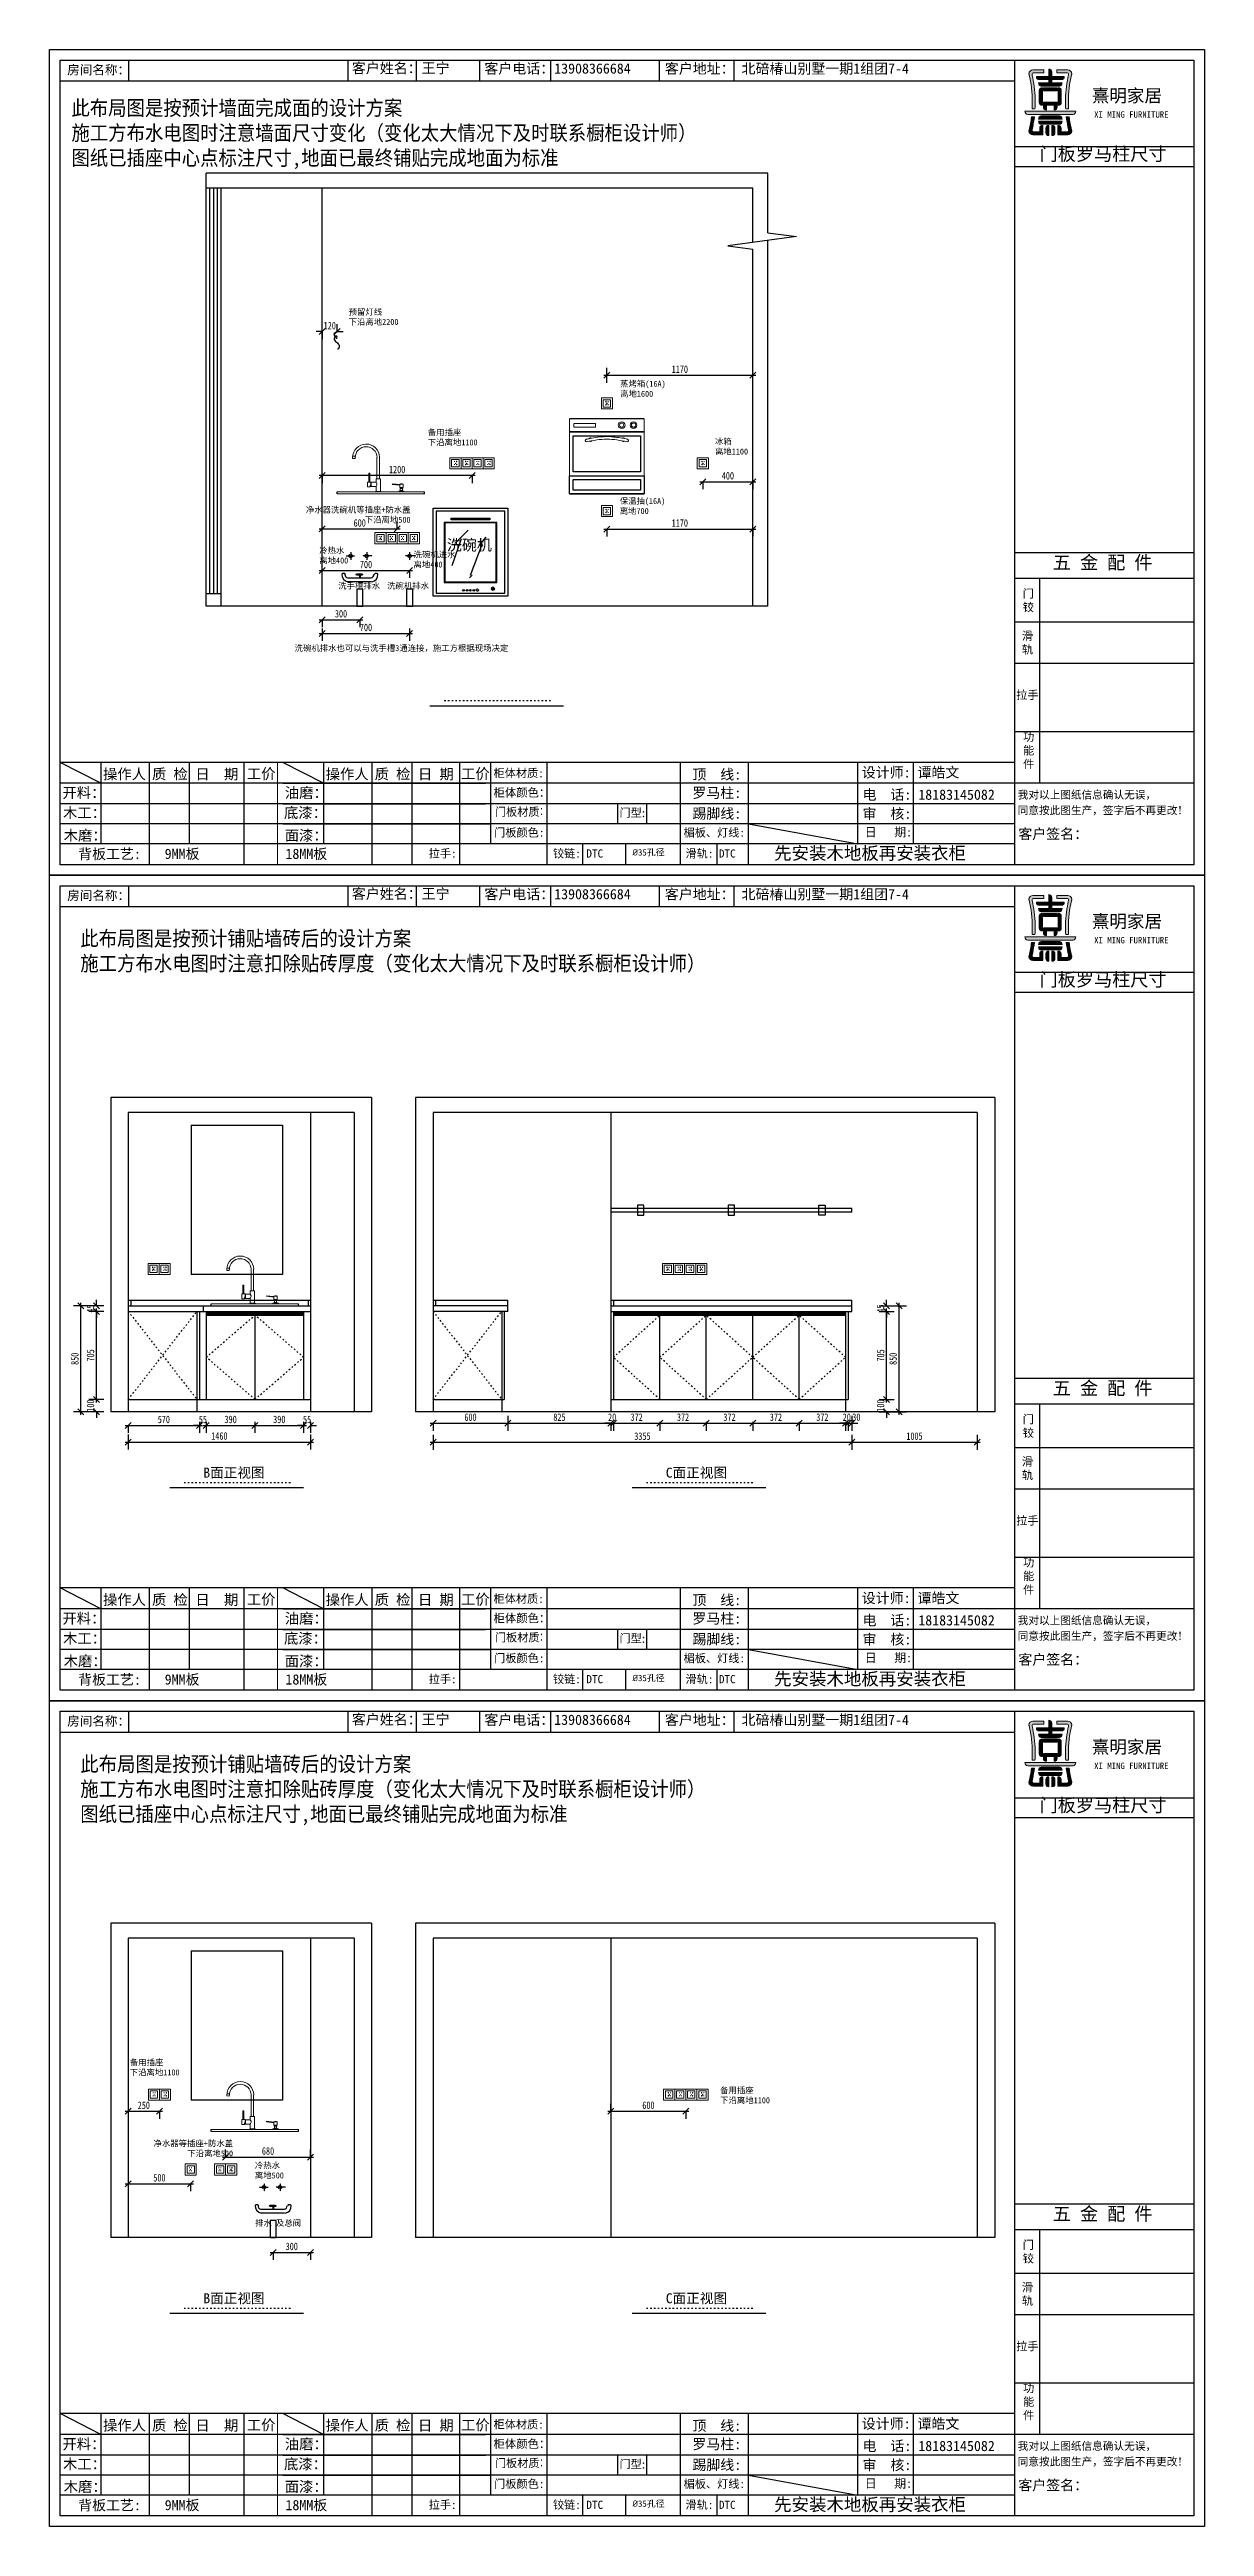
# Model space of a CAD drawing. Header units: millimetres. Extents: x -497855 to 324262, y -590254 to -173602.
# Drawn here: x -479348 to -470094, y -590254 to -570405 of the extents above; entities that cross this region are included whole.
import ezdxf

# ---------------------------------------------------------------- set-up
doc = ezdxf.new("R2010")
doc.units = ezdxf.units.MM
doc.header["$PDMODE"] = 3
for name, pattern in [('ACAD_ISO03W100', [30, 12, -18]), ('CENTERX2', [4, 2.5, -0.5, 0.5, -0.5]), ('DASH', [0.35, 0.25, -0.1])]:
    doc.linetypes.add(name, pattern=pattern)
for name, color, linetype in [('_U+56FE_U+5C42 1', 7, 'Continuous'), ('C', 145, 'Continuous'), ('HL_000 图签', 7, 'Continuous'), ('厨房电器', 7, 'Continuous'), ('图框', 7, 'Continuous'), ('柜体', 7, 'Continuous'), ('水电图层', 4, 'Continuous')]:
    doc.layers.add(name, color=color, linetype=linetype)
doc.layers.add('实物线', color=7, linetype='Continuous', lineweight=20)
doc.styles.add('HL_黑体', font='simhei.ttf')
doc.styles.get("Standard").update_dxf_attribs({"font": 'txt', "bigfont": 'gbcbig.shx'})
doc.styles.add('宋体', font='', dxfattribs={"width": 0.9})
doc.styles.add('数、文', font='', dxfattribs={"width": 0.8})
doc.styles.add('楷体', font='')
doc.styles.add('田江洲', font='', dxfattribs={"height": 80})
doc.styles.add('黑体', font='simhei.ttf')
doc.styles.get('宋体').set_extended_font_data('SimSun')
doc.styles.get('数、文').set_extended_font_data('SimSun')
doc.styles.get('楷体').set_extended_font_data('KaiTi_GB2312')
doc.styles.get('田江洲').set_extended_font_data('SimSun')
doc.dimstyles.new('60', dxfattribs={"dimscale": 60, "dimtxt": 1, "dimasz": 0.8, "dimexe": 1, "dimexo": 3, "dimgap": 0.3, "dimtad": 1, "dimdec": 0, "dimtxsty": '数、文', "dimblk": 'OBLIQUE', "dimcen": 0.3, "dimdle": 0.4, "dimclrd": 8, "dimclre": 8, "dimclrt": 1, "dimadec": 0, "dimazin": 0, "dimtfac": 1, "dimtdec": 0, "dimtix": 1, "dimtofl": 0, "dimtmove": 1, "dimatfit": 3, "dimldrblk": 'DOT', "dimfxl": 1, "dimfxlon": 1, "dimtolj": 1, "dimarcsym": 0})

msp = doc.modelspace()

# ---------------------------------------------------------------- texts
at = {"color": 7, "attachment_point": 1}
for s, insert, char_height in [('{\\fKaiTi|b0|i0|c134|p49;房间名称\\fSimHei|b0|i0|c134|p2;：}', (-479205.81, -570530.91), 73.7662), ('{\\fKaiTi|b0|i0|c134|p49;客户姓名\\fSimHei|b0|i0|c134|p2;：\\fKaiTi|b0|i0|c134|p49;王宁}', (-476924.97, -570513.08), 81.9625), ('{\\fKaiTi|b0|i0|c134|p49;客户电话\\fSimHei|b0|i0|c134|p2;：13908366684}', (-475863.02, -570516.11), 81.9625), ('{\\fKaiTi|b0|i0|c134|p49;客户地址： 北碚椿山别墅一期1组团7-4}', (-474417.19, -570516.63), 81.9625), ('{\\fKaiTi|b0|i0|c134|p49;门板罗马柱尺寸}', (-471414.54, -571188.29), 106.5512), ('{\\fKaiTi|b0|i0|c134|p49;五 金 配 件}', (-471308.88, -574462.44), 106.5512), ('{\\fKaiTi|b0|i0|c134|p49;拉手}', (-471601.67, -575544.6), 65.57), ('{\\fSimHei|b0|i0|c134|p49;设计师: 谭皓文 }', (-472839.42, -576156.51), 81.9625), ('{\\fSimHei|b0|i0|c134|p49;电  话: 18183145082}', (-472833.3, -576335.26), 81.9625), ('{\\fSimHei|b0|i0|c134|p49;审  核:}', (-472833.3, -576487.88), 81.9625), ('{\\fKaiTi|b0|i0|c134|p49;房间名称\\fSimHei|b0|i0|c134|p2;：}', (-479205.81, -577147.2), 73.7662), ('{\\fKaiTi|b0|i0|c134|p49;客户姓名\\fSimHei|b0|i0|c134|p2;：\\fKaiTi|b0|i0|c134|p49;王宁}', (-476924.97, -577129.36), 81.9625), ('{\\fKaiTi|b0|i0|c134|p49;客户电话\\fSimHei|b0|i0|c134|p2;：13908366684}', (-475863.02, -577132.39), 81.9625), ('{\\fKaiTi|b0|i0|c134|p49;客户地址： 北碚椿山别墅一期1组团7-4}', (-474417.19, -577132.92), 81.9625), ('{\\fKaiTi|b0|i0|c134|p49;门板罗马柱尺寸}', (-471414.54, -577804.57), 106.5512), ('{\\fKaiTi|b0|i0|c134|p49;五 金 配 件}', (-471308.88, -581078.72), 106.5512), ('{\\fKaiTi|b0|i0|c134|p49;拉手}', (-471601.67, -582160.89), 65.57), ('{\\fSimHei|b0|i0|c134|p49;设计师: 谭皓文 }', (-472839.42, -582772.8), 81.9625), ('{\\fSimHei|b0|i0|c134|p49;电  话: 18183145082}', (-472833.3, -582951.54), 81.9625), ('{\\fSimHei|b0|i0|c134|p49;审  核:}', (-472833.3, -583104.17), 81.9625), ('{\\fKaiTi|b0|i0|c134|p49;房间名称\\fSimHei|b0|i0|c134|p2;：}', (-479205.81, -583763.49), 73.7662), ('{\\fKaiTi|b0|i0|c134|p49;客户姓名\\fSimHei|b0|i0|c134|p2;：\\fKaiTi|b0|i0|c134|p49;王宁}', (-476924.97, -583745.65), 81.9625), ('{\\fKaiTi|b0|i0|c134|p49;客户电话\\fSimHei|b0|i0|c134|p2;：13908366684}', (-475863.02, -583748.68), 81.9625), ('{\\fKaiTi|b0|i0|c134|p49;客户地址： 北碚椿山别墅一期1组团7-4}', (-474417.19, -583749.21), 81.9625), ('{\\fKaiTi|b0|i0|c134|p49;门板罗马柱尺寸}', (-471414.54, -584420.86), 106.5512), ('{\\fKaiTi|b0|i0|c134|p49;五 金 配 件}', (-471308.88, -587695.01), 106.5512), ('{\\fKaiTi|b0|i0|c134|p49;拉手}', (-471601.67, -588777.18), 65.57), ('{\\fSimHei|b0|i0|c134|p49;设计师: 谭皓文 }', (-472839.42, -589389.09), 81.9625), ('{\\fSimHei|b0|i0|c134|p49;审  核:}', (-472833.3, -589720.45), 81.9625), ('{\\fSimHei|b0|i0|c134|p49;电  话: 18183145082}', (-472833.3, -589567.83), 81.9625)]:
    msp.add_mtext(s, dxfattribs=dict(at, insert=insert, char_height=char_height))
for s, insert, char_height, width in [('{\\fSimHei|b0|i0|c134|p49;门    铰}', (-471549.36, -574732.68), 65.57, 133.7285), ('{\\fKaiTi|b0|i0|c134|p49;滑    轨}', (-471556.17, -575071.33), 65.57, 133.7285), ('{\\fKaiTi|b0|i0|c134|p49;功能件}', (-471546.67, -575880.24), 65.57, 133.7285), ('{\\fKaiTi|b0|i0|c134|p49;背板工艺\\fSimHei|b0|i0|c134|p49;:\\f宋体|b0|i0|c134|p2; }     ', (-479118.5, -576810.47), 81.9625, 627.1847), ('{\\fKaiTi|b0|i0|c134|p49;9MM板 }     ', (-478424.99, -576809.14), 81.9625, 885.1749), ('{\\fKaiTi|b0|i0|c134|p49;18MM板 }     ', (-477457.27, -576809.14), 81.9625, 885.1749), ('{\\fSimHei|b0|i0|c134|p49;门    铰}', (-471549.36, -581348.97), 65.57, 133.7285), ('{\\fKaiTi|b0|i0|c134|p49;滑    轨}', (-471556.17, -581687.62), 65.57, 133.7285), ('{\\fKaiTi|b0|i0|c134|p49;功能件}', (-471546.67, -582496.53), 65.57, 133.7285), ('{\\fKaiTi|b0|i0|c134|p49;背板工艺\\fSimHei|b0|i0|c134|p49;:\\f宋体|b0|i0|c134|p2; }     ', (-479118.5, -583426.75), 81.9625, 627.1847), ('{\\fKaiTi|b0|i0|c134|p49;9MM板 }     ', (-478424.99, -583425.43), 81.9625, 885.1749), ('{\\fKaiTi|b0|i0|c134|p49;18MM板 }     ', (-477457.27, -583425.43), 81.9625, 885.1749), ('{\\fSimHei|b0|i0|c134|p49;门    铰}', (-471549.36, -587965.25), 65.57, 133.7285), ('{\\fKaiTi|b0|i0|c134|p49;滑    轨}', (-471556.17, -588303.91), 65.57, 133.7285), ('{\\fKaiTi|b0|i0|c134|p49;功能件}', (-471546.67, -589112.81), 65.57, 133.7285), ('{\\fKaiTi|b0|i0|c134|p49;背板工艺\\fSimHei|b0|i0|c134|p49;:\\f宋体|b0|i0|c134|p2; }     ', (-479118.5, -590043.04), 81.9625, 627.1847), ('{\\fKaiTi|b0|i0|c134|p49;9MM板 }     ', (-478424.99, -590041.71), 81.9625, 885.1749), ('{\\fKaiTi|b0|i0|c134|p49;18MM板 }     ', (-477457.27, -590041.71), 81.9625, 885.1749)]:
    msp.add_mtext(s, dxfattribs=dict(at, insert=insert, char_height=char_height, width=width))
at = {"attachment_point": 1}
for s, insert, char_height, width in [('{\\fKaiTi|b0|i0|c134|p49;柜体材质: }', (-475789.74, -576171.14), 65.57, 1295.3406), ('{\\fKaiTi|b0|i0|c134|p49;柜体颜色\\fSimHei|b0|i0|c134|p2;：}', (-475789.74, -576326.38), 66.5945, 1295.3406), ('{\\fKaiTi|b0|i0|c134|p49;门板材质}：', (-475779.26, -576481.14), 65.57, 1052.6051), ('{\\fKaiTi|b0|i0|c134|p49;先安装木地板再安装衣柜}', (-473541.64, -576793.74), 102.4531, 1735.4459), ('{\\fKaiTi|b0|i0|c134|p49;柜体材质: }', (-475789.74, -582787.43), 65.57, 1295.3406), ('{\\fKaiTi|b0|i0|c134|p49;柜体颜色\\fSimHei|b0|i0|c134|p2;：}', (-475789.74, -582942.67), 66.5945, 1295.3406), ('{\\fKaiTi|b0|i0|c134|p49;门板材质}：', (-475779.26, -583097.42), 65.57, 1052.6051), ('{\\fKaiTi|b0|i0|c134|p49;先安装木地板再安装衣柜}', (-473541.64, -583410.03), 102.4531, 1735.4459), ('{\\fKaiTi|b0|i0|c134|p49;柜体材质: }', (-475789.74, -589403.71), 65.57, 1295.3406), ('{\\fKaiTi|b0|i0|c134|p49;柜体颜色\\fSimHei|b0|i0|c134|p2;：}', (-475789.74, -589558.96), 66.5945, 1295.3406), ('{\\fKaiTi|b0|i0|c134|p49;门板材质}：', (-475779.26, -589713.71), 65.57, 1052.6051), ('{\\fKaiTi|b0|i0|c134|p49;先安装木地板再安装衣柜}', (-473541.64, -590026.31), 102.4531, 1735.4459)]:
    msp.add_mtext(s, dxfattribs=dict(at, insert=insert, char_height=char_height, width=width))
for s, insert, char_height in [('{\\fKaiTi|b0|i0|c134|p49;顶  线\\fSimHei|b0|i0|c134|p49;:  }', (-474196.68, -576173.18), 81.9625), ('{\\fKaiTi|b0|i0|c134|p49;罗马柱\\fSimHei|b0|i0|c134|p49;:  }', (-474196.68, -576320.46), 81.9625), ('{\\fKaiTi|b0|i0|c134|p49;门型}: ', (-474780.96, -576488.55), 65.57), ('{\\fKaiTi|b0|i0|c134|p49;踢脚线\\fSimHei|b0|i0|c134|p49;: }', (-474196.68, -576486.37), 81.9625), ('{\\fKaiTi|b0|i0|c134|p49;拉手\\fSimHei|b0|i0|c134|p49;: }', (-476309.47, -576815.04), 65.57), ('{\\fKaiTi|b0|i0|c134|p49;门板颜色\\fSimHei|b0|i0|c134|p49;:}', (-475785.07, -576647.34), 65.57), ('{\\fKaiTi|b0|i0|c134|p49;铰链\\fSimHei|b0|i0|c134|p49;: \\fKaiTi|b0|i0|c134|p49;DTC}', (-475313.96, -576815.04), 65.57), ('{\\f宋体|b0|i0|c134|p2;楣板、灯线:}', (-474267.06, -576647.34), 65.57), ('{\\fKaiTi|b0|i0|c134|p49;滑轨\\fSimHei|b0|i0|c134|p49;: \\fKaiTi|b0|i0|c134|p49;DTC}', (-474252.04, -576815.04), 65.57), ('{\\fKaiTi|b0|i0|c134|p49;顶  线\\fSimHei|b0|i0|c134|p49;:  }', (-474196.68, -582789.46), 81.9625), ('{\\fKaiTi|b0|i0|c134|p49;罗马柱\\fSimHei|b0|i0|c134|p49;:  }', (-474196.68, -582936.74), 81.9625), ('{\\fKaiTi|b0|i0|c134|p49;门型}: ', (-474780.96, -583104.84), 65.57), ('{\\fKaiTi|b0|i0|c134|p49;踢脚线\\fSimHei|b0|i0|c134|p49;: }', (-474196.68, -583102.65), 81.9625), ('{\\fKaiTi|b0|i0|c134|p49;门板颜色\\fSimHei|b0|i0|c134|p49;:}', (-475785.07, -583263.62), 65.57), ('{\\f宋体|b0|i0|c134|p2;楣板、灯线:}', (-474267.06, -583263.62), 65.57), ('{\\fKaiTi|b0|i0|c134|p49;拉手\\fSimHei|b0|i0|c134|p49;: }', (-476309.47, -583431.32), 65.57), ('{\\fKaiTi|b0|i0|c134|p49;铰链\\fSimHei|b0|i0|c134|p49;: \\fKaiTi|b0|i0|c134|p49;DTC}', (-475313.96, -583431.32), 65.57), ('{\\fKaiTi|b0|i0|c134|p49;滑轨\\fSimHei|b0|i0|c134|p49;: \\fKaiTi|b0|i0|c134|p49;DTC}', (-474252.04, -583431.32), 65.57), ('{\\fKaiTi|b0|i0|c134|p49;顶  线\\fSimHei|b0|i0|c134|p49;:  }', (-474196.68, -589405.75), 81.9625), ('{\\fKaiTi|b0|i0|c134|p49;踢脚线\\fSimHei|b0|i0|c134|p49;: }', (-474196.68, -589718.94), 81.9625), ('{\\fKaiTi|b0|i0|c134|p49;罗马柱\\fSimHei|b0|i0|c134|p49;:  }', (-474196.68, -589553.03), 81.9625), ('{\\fKaiTi|b0|i0|c134|p49;门板颜色\\fSimHei|b0|i0|c134|p49;:}', (-475785.07, -589879.91), 65.57), ('{\\fKaiTi|b0|i0|c134|p49;门型}: ', (-474780.96, -589721.13), 65.57), ('{\\f宋体|b0|i0|c134|p2;楣板、灯线:}', (-474267.06, -589879.91), 65.57), ('{\\fKaiTi|b0|i0|c134|p49;拉手\\fSimHei|b0|i0|c134|p49;: }', (-476309.47, -590047.61), 65.57), ('{\\fKaiTi|b0|i0|c134|p49;铰链\\fSimHei|b0|i0|c134|p49;: \\fKaiTi|b0|i0|c134|p49;DTC}', (-475313.96, -590047.61), 65.57), ('{\\fKaiTi|b0|i0|c134|p49;滑轨\\fSimHei|b0|i0|c134|p49;: \\fKaiTi|b0|i0|c134|p49;DTC}', (-474252.04, -590047.61), 65.57)]:
    msp.add_mtext(s, dxfattribs=dict(at, insert=insert, char_height=char_height))
at = {"char_height": 69.4987, "attachment_point": 1, "style": '楷体'}
for insert in [(-472815.37, -576641.96), (-472815.37, -583258.25), (-472815.37, -589874.54)]:
    msp.add_mtext('{\\fSimHei|b0|i0|c134|p2;日   期:}', dxfattribs=dict(at, insert=insert))
at = {"layer": 'C', "color": 0, "linetype": 'ByBlock', "attachment_point": 1}
for s, insert, char_height, width, line_spacing_factor in [('{\\fSimHei|b0|i0|c134|p49;       熹明家居}', (-471486.91, -570723.04), 103.1075, 1347.0265, 1.113371), ('{\\fSimHei|b0|i0|c134|p49;XI MING FURNITURE}', (-470977.5, -570900.18), 51.5538, 673.5133, 1.113371), ('{\\fISOCPEUR|b0|i0|c0|p34;%%C\\fSimHei|b0|i0|c134|p49;35孔径}', (-474676.27, -576812.9), 51.2266, 669.2387, 1.2), ('{\\fSimHei|b0|i0|c134|p49;       熹明家居}', (-471486.91, -577339.33), 103.1075, 1347.0265, 1.113371), ('{\\fSimHei|b0|i0|c134|p49;XI MING FURNITURE}', (-470977.5, -577516.47), 51.5538, 673.5133, 1.113371), ('{\\fISOCPEUR|b0|i0|c0|p34;%%C\\fSimHei|b0|i0|c134|p49;35孔径}', (-474676.27, -583429.18), 51.2266, 669.2387, 1.2), ('{\\fSimHei|b0|i0|c134|p49;       熹明家居}', (-471486.91, -583955.62), 103.1075, 1347.0265, 1.113371), ('{\\fSimHei|b0|i0|c134|p49;XI MING FURNITURE}', (-470977.5, -584132.76), 51.5538, 673.5133, 1.113371), ('{\\fISOCPEUR|b0|i0|c0|p34;%%C\\fSimHei|b0|i0|c134|p49;35孔径}', (-474676.27, -590045.47), 51.2266, 669.2387, 1.2)]:
    msp.add_mtext(s, dxfattribs=dict(at, insert=insert, char_height=char_height, width=width, line_spacing_factor=line_spacing_factor))
at = {"layer": 'C', "color": 7, "linetype": 'ByBlock', "char_height": 84.1289, "attachment_point": 1, "line_spacing_factor": 1.113371}
for s, insert in [('{\\fKaiTi|b0|i0|c134|p49;操作人}', (-478919, -576169.12)), ('{\\fKaiTi|b0|i0|c134|p49;质 检}', (-478526.81, -576169.12)), ('{\\fKaiTi|b0|i0|c134|p49;日  期}', (-478179.51, -576169.61)), ('{\\fKaiTi|b0|i0|c134|p49;工价}', (-477766.36, -576166.97)), ('{\\fKaiTi|b0|i0|c134|p49;操作人}', (-477134.93, -576169.12)), ('{\\fKaiTi|b0|i0|c134|p49;质 检}', (-476742.73, -576169.12)), ('{\\fKaiTi|b0|i0|c134|p49;日 期}', (-476395.43, -576169.61)), ('{\\fKaiTi|b0|i0|c134|p49;工价}', (-476050.31, -576166.97)), ('{\\fKaiTi|b0|i0|c134|p49;开料\\f宋体|b0|i0|c134|p2;：}', (-479244.17, -576318.68)), ('{\\fKaiTi|b0|i0|c134|p49;油磨\\fSimHei|b0|i0|c134|p2;：}', (-477462.45, -576318.68)), ('{\\fKaiTi|b0|i0|c134|p49;木工\\f宋体|b0|i0|c134|p2;：}', (-479239.74, -576479.26)), ('{\\fKaiTi|b0|i0|c134|p49;底漆\\fSimHei|b0|i0|c134|p2;：}', (-477469, -576479.26)), ('{\\fKaiTi|b0|i0|c134|p49;木磨\\fSimHei|b0|i0|c134|p49;：}', (-479234.18, -576660.5)), ('{\\fKaiTi|b0|i0|c134|p49;面漆\\fSimHei|b0|i0|c134|p2;：}', (-477463.44, -576660.5)), ('{\\fKaiTi|b0|i0|c134|p49;开料\\f宋体|b0|i0|c134|p2;：}', (-479244.17, -582934.97)), ('{\\fKaiTi|b0|i0|c134|p49;操作人}', (-478919, -582785.4)), ('{\\fKaiTi|b0|i0|c134|p49;质 检}', (-478526.81, -582785.4)), ('{\\fKaiTi|b0|i0|c134|p49;日  期}', (-478179.51, -582785.9)), ('{\\fKaiTi|b0|i0|c134|p49;工价}', (-477766.36, -582783.26)), ('{\\fKaiTi|b0|i0|c134|p49;油磨\\fSimHei|b0|i0|c134|p2;：}', (-477462.45, -582934.97)), ('{\\fKaiTi|b0|i0|c134|p49;操作人}', (-477134.93, -582785.4)), ('{\\fKaiTi|b0|i0|c134|p49;质 检}', (-476742.73, -582785.4)), ('{\\fKaiTi|b0|i0|c134|p49;日 期}', (-476395.43, -582785.9)), ('{\\fKaiTi|b0|i0|c134|p49;工价}', (-476050.31, -582783.26)), ('{\\fKaiTi|b0|i0|c134|p49;木工\\f宋体|b0|i0|c134|p2;：}', (-479239.74, -583095.54)), ('{\\fKaiTi|b0|i0|c134|p49;底漆\\fSimHei|b0|i0|c134|p2;：}', (-477469, -583095.54)), ('{\\fKaiTi|b0|i0|c134|p49;木磨\\fSimHei|b0|i0|c134|p49;：}', (-479234.18, -583276.79)), ('{\\fKaiTi|b0|i0|c134|p49;面漆\\fSimHei|b0|i0|c134|p2;：}', (-477463.44, -583276.79)), ('{\\fKaiTi|b0|i0|c134|p49;操作人}', (-478919, -589401.69)), ('{\\fKaiTi|b0|i0|c134|p49;质 检}', (-478526.81, -589401.69)), ('{\\fKaiTi|b0|i0|c134|p49;日  期}', (-478179.51, -589402.19)), ('{\\fKaiTi|b0|i0|c134|p49;工价}', (-477766.36, -589399.55)), ('{\\fKaiTi|b0|i0|c134|p49;操作人}', (-477134.93, -589401.69)), ('{\\fKaiTi|b0|i0|c134|p49;质 检}', (-476742.73, -589401.69)), ('{\\fKaiTi|b0|i0|c134|p49;日 期}', (-476395.43, -589402.19)), ('{\\fKaiTi|b0|i0|c134|p49;工价}', (-476050.31, -589399.55)), ('{\\fKaiTi|b0|i0|c134|p49;开料\\f宋体|b0|i0|c134|p2;：}', (-479244.17, -589551.26)), ('{\\fKaiTi|b0|i0|c134|p49;木工\\f宋体|b0|i0|c134|p2;：}', (-479239.74, -589711.83)), ('{\\fKaiTi|b0|i0|c134|p49;底漆\\fSimHei|b0|i0|c134|p2;：}', (-477469, -589711.83)), ('{\\fKaiTi|b0|i0|c134|p49;油磨\\fSimHei|b0|i0|c134|p2;：}', (-477462.45, -589551.26)), ('{\\fKaiTi|b0|i0|c134|p49;木磨\\fSimHei|b0|i0|c134|p49;：}', (-479234.18, -589893.07)), ('{\\fKaiTi|b0|i0|c134|p49;面漆\\fSimHei|b0|i0|c134|p2;：}', (-477463.44, -589893.07))]:
    msp.add_mtext(s, dxfattribs=dict(at, insert=insert))
at = {"layer": 'C', "color": 7, "linetype": 'ByBlock', "char_height": 62.5121, "width": 1695.3026, "attachment_point": 1, "line_spacing_factor": 1.2, "style": '黑体'}
for insert in [(-471589.85, -576345.86), (-471589.85, -582962.15), (-471589.85, -589578.43)]:
    msp.add_mtext('{\\fKaiTi|b0|i0|c134|p49;我对以上图纸信息确认无误，\\P同意按此图生产，签字后不再更改！}', dxfattribs=dict(at, insert=insert))
at = {"layer": 'C', "color": 7, "linetype": 'ByBlock', "char_height": 81.9625, "width": 2705.2773, "attachment_point": 1, "line_spacing_factor": 1.2}
for insert in [(-471585.16, -576649.69), (-471585.16, -583265.97), (-471585.16, -589882.26)]:
    msp.add_mtext('{\\fKaiTi|b0|i0|c134|p49;客户签名：}', dxfattribs=dict(at, insert=insert))
at = {"layer": 'HL_000 图签', "color": 84, "char_height": 48, "style": 'HL_黑体'}
for s, insert, width, attachment_point in [('{\\fSimSun|b0|i0|c134|p2;预留灯线\\P下沿离地2200}', (-476951.11, -572483.66), 1400.1884, 1), ('{\\fSimSun|b0|i0|c134|p54;蒸烤箱(16A)\\P离地1600}', (-474775.73, -573059.8), 1400.1884, 1), ('{\\fSimSun|b0|i0|c134|p2;备用插座\\P下沿离地1100}', (-476317.02, -573449.1), 1400.1884, 1), ('{\\fSimSun|b0|i0|c134|p54;冰箱\\P离地1100}', (-474015.51, -573522.38), 1400.1884, 1), ('{\\fSimSun|b0|i0|c134|p54;保温抽(16A)\\P离地700}', (-474778.91, -573999.13), 1400.1884, 1), ('{\\fSimSun|b0|i0|c134|p54;净水器洗碗机等插座+防水盖\\P下沿离地500}', (-476454.77, -574069.42), 1400.1884, 3), ('{\\fSimSun|b0|i0|c134|p54;冷热水\\P离地400}', (-477186.52, -574395.54), 1400.1884, 1), ('{\\fSimSun|b0|i0|c134|p54;洗碗机进水\\P离地400}', (-476430.56, -574427.98), 1400.1884, 1), ('{\\fSimSun|b0|i0|c134|p54;洗手槽排水 }', (-477034.62, -574678.53), 1400.1884, 1), ('{\\fSimSun|b0|i0|c134|p54;洗碗机排水 }', (-476642.71, -574678.53), 1400.1884, 1), ('{\\fSimSun|b0|i0|c134|p54;洗碗机排水也可以与洗手槽3通连接，施工方根据现场决定}', (-477384, -575177.85), 2027.197, 1), ('{\\fSimSun|b0|i0|c134|p2;备用插座\\P下沿离地1100}', (-478704.89, -586511.55), 1400.1884, 1), ('{\\fSimSun|b0|i0|c134|p2;备用插座\\P下沿离地1100}', (-473974.37, -586734.69), 1400.1884, 1), ('{\\fSimSun|b0|i0|c134|p54;净水器等插座+防水盖\\P下沿离地500}', (-477877.11, -587160.47), 1400.1884, 3), ('{\\fSimSun|b0|i0|c134|p54;冷热水\\P离地500}', (-477702.23, -587336.87), 1400.1884, 1), ('{\\fSimSun|b0|i0|c134|p54;排水 及总阀}', (-477700.69, -587797.98), 1400.1884, 1)]:
    msp.add_mtext(s, dxfattribs=dict(at, insert=insert, width=width, attachment_point=attachment_point))
at = {"layer": '图框', "char_height": 80, "width": 1275.5287, "attachment_point": 1, "style": '田江洲'}
for s, insert in [('B面正视图', (-478115.1, -581769.28)), ('C面正视图', (-474409.81, -581769.28)), ('B面正视图', (-478115.1, -588385.57)), ('C面正视图', (-474409.81, -588385.57))]:
    msp.add_mtext(s, dxfattribs=dict(at, insert=insert))
at = {"layer": '水电图层', "color": 255, "char_height": 120, "width": 5821.9593, "attachment_point": 1, "style": '宋体'}
for s, insert in [('{\\C84;此布局图是按预计墙面完成面的设计方案\\P施工方布水电图时注意墙面尺寸变化（变化太大情况下及时联系橱柜设计师）\\P图纸已插座中心点标注尺寸,地面已最终铺贴完成地面为标准}', (-479172.31, -570813.12)), ('{\\C84;此布局图是按预计铺贴墙砖后的设计方案\\P施工方布水电图时注意扣除贴砖厚度（变化太大情况下及时联系橱柜设计师）}', (-479101.17, -577468.33)), ('{\\C84;此布局图是按预计铺贴墙砖后的设计方案\\P施工方布水电图时注意扣除贴砖厚度（变化太大情况下及时联系橱柜设计师）\\P图纸已插座中心点标注尺寸,地面已最终铺贴完成地面为标准}', (-479101.17, -584084.62))]:
    msp.add_mtext(s, dxfattribs=dict(at, insert=insert))

# ---------------------------------------------------------------- blocks, each defined once
blk = doc.blocks.new('XXCVXCV')
for p, q in [((156803, -99874), (156803, -99859)), ((157503, -99874), (157503, -99859))]:
    blk.add_line(p, q)
at = {"layer": '厨房电器', "lineweight": 9}
for p, q in [((156928, -99590), (156928, -99583)), ((156948, -99591), (156928, -99590)), ((156949, -99573), (156929, -99572)), ((156948, -99584), (156948, -99591)), ((157123, -99581), (157123, -99754)), ((157143, -99581), (157143, -99754)), ((157074, -99779), (157048, -99779)), ((157048, -99779), (157048, -99818)), ((157069, -99818), (157048, -99818)), ((157057, -99779), (157057, -99708)), ((157065, -99708), (157057, -99708)), ((157065, -99779), (157065, -99708)), ((157074, -99797), (157069, -99807)), ((157069, -99807), (157069, -99818)), ((157074, -99814), (157069, -99814)), ((157074, -99797), (157074, -99779)), ((157077, -99781), (157074, -99784)), ((157074, -99784), (157074, -99814)), ((157077, -99816), (157074, -99814)), ((157116, -99781), (157077, -99781)), ((157077, -99781), (157077, -99816)), ((157077, -99816), (157116, -99816)), ((157151, -99754), (157116, -99754)), ((157116, -99754), (157116, -99781)), ((157116, -99816), (157116, -99854)), ((157151, -99754), (157151, -99854)), ((157247, -99793), (157246, -99798)), ((157304, -99805), (157246, -99798)), ((157305, -99800), (157247, -99793)), ((157305, -99796), (157332, -99796)), ((157305, -99823), (157305, -99796)), ((157332, -99823), (157305, -99823)), ((157329, -99823), (157308, -99823)), ((157308, -99823), (157308, -99831)), ((157308, -99831), (157329, -99831)), ((157327, -99823), (157310, -99823)), ((157310, -99848), (157310, -99831)), ((157327, -99848), (157327, -99831)), ((157329, -99831), (157329, -99823)), ((157332, -99823), (157332, -99796)), ((156803, -99859), (157503, -99859)), ((156803, -99874), (157503, -99874)), ((157156, -99854), (157111, -99854)), ((157111, -99854), (157111, -99859)), ((157156, -99854), (157156, -99859)), ((157296, -99854), (157296, -99859)), ((157341, -99854), (157296, -99854)), ((157301, -99854), (157310, -99848)), ((157327, -99848), (157310, -99848)), ((157336, -99854), (157327, -99848)), ((157341, -99854), (157341, -99859))]:
    blk.add_line(p, q, dxfattribs=at)
for centre, radius, start, end in [((157036, -99583), 108, 1.0738, 180), ((157036, -99584), 87.6, 1.8703, 180), ((157126, -99780), 9.87, 186.4325, 220.1521), ((157124, -99817), 8.46, 137.9724, 177.4999), ((157103, -99800), 20, 1.8759, 40.1521), ((157103, -99798), 20, 319.4007, 357.6753), ((157319, -99823), 30.1, 62.4403, 117.5597)]:
    blk.add_arc(centre, radius, start, end, dxfattribs=at)
blk = doc.blocks.new('block 6')
at = {"layer": '_U+56FE_U+5C42 1'}
h = blk.add_hatch(color=12, dxfattribs=at)
h.dxf.hatch_style = 2
edge = h.paths.add_edge_path()
edge.add_spline(control_points=[(-140.58, 48.54), (-140.58, 48.54), (-140.58, 48.54), (-140.58, 48.54), (-140.58, 48.54), (-140.58, 48.77), (-140.75, 48.96), (-140.96, 48.96), (-140.96, 48.96), (-143.4, 48.96), (-143.4, 48.96), (-143.6, 48.96), (-143.77, 48.77), (-143.77, 48.54), (-143.77, 48.54), (-143.77, 48.54), (-143.77, 48.54), (-143.77, 48.54), (-140.58, 48.54), (-140.58, 48.54), (-140.58, 48.54)], knot_values=[0, 0, 0, 0, 0.0001, 0.0002, 1, 1, 1, 2, 2, 2, 3, 3, 3, 4, 4, 4, 5, 5, 5, 6, 6, 6, 6], degree=3, periodic=0)
h = blk.add_hatch(color=12, dxfattribs=at)
h.dxf.hatch_style = 2
edge = h.paths.add_edge_path()
edge.add_spline(control_points=[(-140.58, 48.25), (-140.58, 48.25), (-140.58, 48.25), (-140.58, 48.25), (-140.58, 48.25), (-140.58, 48.01), (-140.75, 47.83), (-140.96, 47.83), (-140.96, 47.83), (-143.4, 47.83), (-143.4, 47.83), (-143.6, 47.83), (-143.77, 48.01), (-143.77, 48.25), (-143.77, 48.25), (-143.77, 48.25), (-143.77, 48.25), (-143.77, 48.25), (-140.58, 48.25), (-140.58, 48.25), (-140.58, 48.25)], knot_values=[0, 0, 0, 0, 0.0001, 0.0002, 1, 1, 1, 2, 2, 2, 3, 3, 3, 4, 4, 4, 5, 5, 5, 6, 6, 6, 6], degree=3, periodic=0)
at = {"layer": '_U+56FE_U+5C42 1', "lineweight": 0}
for points in [[(-140.58, 48.54), (-140.58, 48.54), (-140.58, 48.54), (-140.58, 48.54), (-140.58, 48.77), (-140.75, 48.96), (-140.96, 48.96), (-140.96, 48.96), (-143.4, 48.96), (-143.4, 48.96), (-143.6, 48.96), (-143.77, 48.77), (-143.77, 48.54), (-143.77, 48.54), (-143.77, 48.54), (-143.77, 48.54), (-143.77, 48.54), (-140.58, 48.54), (-140.58, 48.54)], [(-140.58, 48.25), (-140.58, 48.25), (-140.58, 48.25), (-140.58, 48.25), (-140.58, 48.01), (-140.75, 47.83), (-140.96, 47.83), (-140.96, 47.83), (-143.4, 47.83), (-143.4, 47.83), (-143.6, 47.83), (-143.77, 48.01), (-143.77, 48.25), (-143.77, 48.25), (-143.77, 48.25), (-143.77, 48.25), (-143.77, 48.25), (-140.58, 48.25), (-140.58, 48.25)]]:
    blk.add_open_spline(points, degree=3, knots=[0, 0, 0, 0, 1, 1, 1, 2, 2, 2, 3, 3, 3, 4, 4, 4, 5, 5, 5, 6, 6, 6, 6], dxfattribs=at)
blk = doc.blocks.new('block 7')
at = {"layer": '_U+56FE_U+5C42 1'}
h = blk.add_hatch(color=12, dxfattribs=at)
h.dxf.hatch_style = 2
edge = h.paths.add_edge_path()
edge.add_spline(control_points=[(-143.19, 46.42), (-143.19, 46.42), (-143.19, 46.42), (-143.19, 46.42), (-143.19, 46.42), (-143.42, 46.42), (-143.61, 46.59), (-143.61, 46.8), (-143.61, 46.8), (-143.61, 47.3), (-143.61, 47.3), (-143.61, 47.51), (-143.42, 47.68), (-143.19, 47.68), (-143.19, 47.68), (-143.19, 47.68), (-143.19, 47.68), (-143.19, 47.68), (-143.19, 46.42), (-143.19, 46.42), (-143.19, 46.42)], knot_values=[0, 0, 0, 0, 0.0001, 0.0002, 1, 1, 1, 2, 2, 2, 3, 3, 3, 4, 4, 4, 5, 5, 5, 6, 6, 6, 6], degree=3, periodic=0)
h = blk.add_hatch(color=12, dxfattribs=at)
h.dxf.hatch_style = 2
edge = h.paths.add_edge_path()
edge.add_spline(control_points=[(-142.37, 46.31), (-142.37, 46.31), (-142.37, 46.31), (-142.37, 46.31), (-142.37, 46.31), (-142.61, 46.31), (-142.79, 46.48), (-142.79, 46.69), (-142.79, 46.69), (-142.79, 47.3), (-142.79, 47.3), (-142.79, 47.51), (-142.61, 47.68), (-142.37, 47.68), (-142.37, 47.68), (-142.37, 47.68), (-142.37, 47.68), (-142.37, 47.68), (-142.37, 46.31), (-142.37, 46.31), (-142.37, 46.31)], knot_values=[0, 0, 0, 0, 0.0001, 0.0002, 1, 1, 1, 2, 2, 2, 3, 3, 3, 4, 4, 4, 5, 5, 5, 6, 6, 6, 6], degree=3, periodic=0)
h = blk.add_hatch(color=12, dxfattribs=at)
h.dxf.hatch_style = 2
edge = h.paths.add_edge_path()
edge.add_spline(control_points=[(-141.98, 46.31), (-141.98, 46.31), (-141.98, 46.31), (-141.98, 46.31), (-141.98, 46.31), (-141.75, 46.31), (-141.56, 46.48), (-141.56, 46.69), (-141.56, 46.69), (-141.56, 47.3), (-141.56, 47.3), (-141.56, 47.51), (-141.75, 47.68), (-141.98, 47.68), (-141.98, 47.68), (-141.98, 47.68), (-141.98, 47.68), (-141.98, 47.68), (-141.98, 46.31), (-141.98, 46.31), (-141.98, 46.31)], knot_values=[0, 0, 0, 0, 0.0001, 0.0002, 1, 1, 1, 2, 2, 2, 3, 3, 3, 4, 4, 4, 5, 5, 5, 6, 6, 6, 6], degree=3, periodic=0)
h = blk.add_hatch(color=12, dxfattribs=at)
h.dxf.hatch_style = 2
edge = h.paths.add_edge_path()
edge.add_spline(control_points=[(-141.17, 46.42), (-141.17, 46.42), (-141.17, 46.42), (-141.17, 46.42), (-141.17, 46.42), (-140.93, 46.42), (-140.74, 46.59), (-140.74, 46.8), (-140.74, 46.8), (-140.74, 47.3), (-140.74, 47.3), (-140.74, 47.51), (-140.93, 47.68), (-141.17, 47.68), (-141.17, 47.68), (-141.17, 47.68), (-141.17, 47.68), (-141.17, 47.68), (-141.17, 46.42), (-141.17, 46.42), (-141.17, 46.42)], knot_values=[0, 0, 0, 0, 0.0001, 0.0002, 1, 1, 1, 2, 2, 2, 3, 3, 3, 4, 4, 4, 5, 5, 5, 6, 6, 6, 6], degree=3, periodic=0)
at = {"layer": '_U+56FE_U+5C42 1', "lineweight": 0}
for points in [[(-143.19, 46.42), (-143.19, 46.42), (-143.19, 46.42), (-143.19, 46.42), (-143.42, 46.42), (-143.61, 46.59), (-143.61, 46.8), (-143.61, 46.8), (-143.61, 47.3), (-143.61, 47.3), (-143.61, 47.51), (-143.42, 47.68), (-143.19, 47.68), (-143.19, 47.68), (-143.19, 47.68), (-143.19, 47.68), (-143.19, 47.68), (-143.19, 46.42), (-143.19, 46.42)], [(-142.37, 46.31), (-142.37, 46.31), (-142.37, 46.31), (-142.37, 46.31), (-142.61, 46.31), (-142.79, 46.48), (-142.79, 46.69), (-142.79, 46.69), (-142.79, 47.3), (-142.79, 47.3), (-142.79, 47.51), (-142.61, 47.68), (-142.37, 47.68), (-142.37, 47.68), (-142.37, 47.68), (-142.37, 47.68), (-142.37, 47.68), (-142.37, 46.31), (-142.37, 46.31)], [(-141.98, 46.31), (-141.98, 46.31), (-141.98, 46.31), (-141.98, 46.31), (-141.75, 46.31), (-141.56, 46.48), (-141.56, 46.69), (-141.56, 46.69), (-141.56, 47.3), (-141.56, 47.3), (-141.56, 47.51), (-141.75, 47.68), (-141.98, 47.68), (-141.98, 47.68), (-141.98, 47.68), (-141.98, 47.68), (-141.98, 47.68), (-141.98, 46.31), (-141.98, 46.31)], [(-141.17, 46.42), (-141.17, 46.42), (-141.17, 46.42), (-141.17, 46.42), (-140.93, 46.42), (-140.74, 46.59), (-140.74, 46.8), (-140.74, 46.8), (-140.74, 47.3), (-140.74, 47.3), (-140.74, 47.51), (-140.93, 47.68), (-141.17, 47.68), (-141.17, 47.68), (-141.17, 47.68), (-141.17, 47.68), (-141.17, 47.68), (-141.17, 46.42), (-141.17, 46.42)]]:
    blk.add_open_spline(points, degree=3, knots=[0, 0, 0, 0, 1, 1, 1, 2, 2, 2, 3, 3, 3, 4, 4, 4, 5, 5, 5, 6, 6, 6, 6], dxfattribs=at)
blk = doc.blocks.new('block 8')
at = {"layer": '_U+56FE_U+5C42 1'}
h = blk.add_hatch(color=12, dxfattribs=at)
h.dxf.hatch_style = 2
edge = h.paths.add_edge_path()
edge.add_spline(control_points=[(-143.24, 50.38), (-143.24, 50.38), (-143.24, 50.38), (-143.24, 50.38), (-143.24, 50.38), (-143.47, 50.38), (-143.66, 50.54), (-143.66, 50.75), (-143.66, 50.75), (-143.66, 52.38), (-143.66, 52.38), (-143.66, 52.59), (-143.47, 52.75), (-143.24, 52.75), (-143.24, 52.75), (-143.24, 52.75), (-143.24, 52.75), (-143.24, 52.75), (-143.24, 50.38), (-143.24, 50.38), (-143.24, 50.38)], knot_values=[0, 0, 0, 0, 0.0001, 0.0002, 1, 1, 1, 2, 2, 2, 3, 3, 3, 4, 4, 4, 5, 5, 5, 6, 6, 6, 6], degree=3, periodic=0)
h = blk.add_hatch(color=12, dxfattribs=at)
h.dxf.hatch_style = 2
edge = h.paths.add_edge_path()
edge.add_spline(control_points=[(-141.12, 52.75), (-141.12, 52.75), (-141.12, 52.75), (-141.12, 52.75), (-141.12, 52.75), (-140.89, 52.75), (-140.7, 52.59), (-140.7, 52.38), (-140.7, 52.38), (-140.7, 50.75), (-140.7, 50.75), (-140.7, 50.54), (-140.89, 50.38), (-141.12, 50.38), (-141.12, 50.38), (-141.12, 50.38), (-141.12, 50.38), (-141.12, 50.38), (-141.12, 52.75), (-141.12, 52.75), (-141.12, 52.75)], knot_values=[0, 0, 0, 0, 0.0001, 0.0002, 1, 1, 1, 2, 2, 2, 3, 3, 3, 4, 4, 4, 5, 5, 5, 6, 6, 6, 6], degree=3, periodic=0)
at = {"layer": '_U+56FE_U+5C42 1', "lineweight": 0}
for points in [[(-143.24, 50.38), (-143.24, 50.38), (-143.24, 50.38), (-143.24, 50.38), (-143.47, 50.38), (-143.66, 50.54), (-143.66, 50.75), (-143.66, 50.75), (-143.66, 52.38), (-143.66, 52.38), (-143.66, 52.59), (-143.47, 52.75), (-143.24, 52.75), (-143.24, 52.75), (-143.24, 52.75), (-143.24, 52.75), (-143.24, 52.75), (-143.24, 50.38), (-143.24, 50.38)], [(-141.12, 52.75), (-141.12, 52.75), (-141.12, 52.75), (-141.12, 52.75), (-140.89, 52.75), (-140.7, 52.59), (-140.7, 52.38), (-140.7, 52.38), (-140.7, 50.75), (-140.7, 50.75), (-140.7, 50.54), (-140.89, 50.38), (-141.12, 50.38), (-141.12, 50.38), (-141.12, 50.38), (-141.12, 50.38), (-141.12, 50.38), (-141.12, 52.75), (-141.12, 52.75)]]:
    blk.add_open_spline(points, degree=3, knots=[0, 0, 0, 0, 1, 1, 1, 2, 2, 2, 3, 3, 3, 4, 4, 4, 5, 5, 5, 6, 6, 6, 6], dxfattribs=at)
blk = doc.blocks.new('block 9')
at = {"layer": '_U+56FE_U+5C42 1'}
h = blk.add_hatch(color=12, dxfattribs=at)
h.dxf.hatch_style = 2
h.paths.add_polyline_path([(-141.25, 52.75), (-143.11, 52.75), (-143.11, 52.33), (-141.25, 52.33)])
h = blk.add_hatch(color=12, dxfattribs=at)
h.dxf.hatch_style = 2
h.paths.add_polyline_path([(-141.25, 50.8), (-143.11, 50.8), (-143.11, 50.38), (-141.25, 50.38)])
h = blk.add_hatch(color=12, dxfattribs=at)
h.dxf.hatch_style = 2
edge = h.paths.add_edge_path()
edge.add_spline(control_points=[(-142.69, 49.75), (-142.69, 49.75), (-142.69, 49.75), (-142.69, 49.75), (-142.69, 49.75), (-142.92, 49.75), (-143.11, 49.92), (-143.11, 50.13), (-143.11, 50.13), (-143.11, 50.4), (-143.11, 50.4), (-143.11, 50.61), (-142.92, 50.77), (-142.69, 50.77), (-142.69, 50.77), (-142.69, 50.77), (-142.69, 50.77), (-142.69, 50.77), (-142.69, 49.75), (-142.69, 49.75), (-142.69, 49.75)], knot_values=[0, 0, 0, 0, 0.0001, 0.0002, 1, 1, 1, 2, 2, 2, 3, 3, 3, 4, 4, 4, 5, 5, 5, 6, 6, 6, 6], degree=3, periodic=0)
h = blk.add_hatch(color=12, dxfattribs=at)
h.dxf.hatch_style = 2
edge = h.paths.add_edge_path()
edge.add_spline(control_points=[(-141.67, 49.75), (-141.67, 49.75), (-141.67, 49.75), (-141.67, 49.75), (-141.67, 49.75), (-141.43, 49.75), (-141.25, 49.92), (-141.25, 50.13), (-141.25, 50.13), (-141.25, 50.4), (-141.25, 50.4), (-141.25, 50.61), (-141.43, 50.77), (-141.67, 50.77), (-141.67, 50.77), (-141.67, 50.77), (-141.67, 50.77), (-141.67, 50.77), (-141.67, 49.75), (-141.67, 49.75), (-141.67, 49.75)], knot_values=[0, 0, 0, 0, 0.0001, 0.0002, 1, 1, 1, 2, 2, 2, 3, 3, 3, 4, 4, 4, 5, 5, 5, 6, 6, 6, 6], degree=3, periodic=0)
at = {"layer": '_U+56FE_U+5C42 1', "lineweight": 0}
for points in [[(-141.25, 52.75), (-143.11, 52.75), (-143.11, 52.33), (-141.25, 52.33), (-141.25, 52.75)], [(-141.25, 50.8), (-143.11, 50.8), (-143.11, 50.38), (-141.25, 50.38), (-141.25, 50.8)]]:
    blk.add_lwpolyline(points, dxfattribs=at)
for points in [[(-142.69, 49.75), (-142.69, 49.75), (-142.69, 49.75), (-142.69, 49.75), (-142.92, 49.75), (-143.11, 49.92), (-143.11, 50.13), (-143.11, 50.13), (-143.11, 50.4), (-143.11, 50.4), (-143.11, 50.61), (-142.92, 50.77), (-142.69, 50.77), (-142.69, 50.77), (-142.69, 50.77), (-142.69, 50.77), (-142.69, 50.77), (-142.69, 49.75), (-142.69, 49.75)], [(-141.67, 49.75), (-141.67, 49.75), (-141.67, 49.75), (-141.67, 49.75), (-141.43, 49.75), (-141.25, 49.92), (-141.25, 50.13), (-141.25, 50.13), (-141.25, 50.4), (-141.25, 50.4), (-141.25, 50.61), (-141.43, 50.77), (-141.67, 50.77), (-141.67, 50.77), (-141.67, 50.77), (-141.67, 50.77), (-141.67, 50.77), (-141.67, 49.75), (-141.67, 49.75)]]:
    blk.add_open_spline(points, degree=3, knots=[0, 0, 0, 0, 1, 1, 1, 2, 2, 2, 3, 3, 3, 4, 4, 4, 5, 5, 5, 6, 6, 6, 6], dxfattribs=at)
blk = doc.blocks.new('gg5')
at = {"color": 20, "lineweight": 13}
for points in [[(335080, -219540), (335169, -219540), (335169, -219451), (335080, -219451)], [(335096, -219525), (335155, -219525), (335155, -219466), (335096, -219466)], [(335114, -219479), (335115, -219479), (335115, -219485), (335114, -219485)], [(335114, -219503), (335115, -219503), (335115, -219509), (335114, -219509)], [(335123, -219494), (335124, -219494), (335124, -219500), (335123, -219500)], [(335131, -219479), (335132, -219479), (335132, -219485), (335131, -219485)], [(335131, -219503), (335132, -219503), (335132, -219509), (335131, -219509)]]:
    blk.add_lwpolyline(points, close=True, dxfattribs=at)
blk = doc.blocks.new('_Oblique')
at = {"color": 0, "linetype": 'ByBlock', "lineweight": -2}
blk.add_line((-0.5, -0.5), (0.5, 0.5), dxfattribs=at)
blk = doc.blocks.new('*D175')
at = {"layer": 'Defpoints', "color": 0}
for p in [(-478716.56, -581322.16), (-478146.56, -581222.16), (-478146.56, -581431.01)]:
    blk.add_point(p, dxfattribs=at)
at = {"layer": '水电图层', "color": 8, "lineweight": -2}
for p, q in [((-478740.56, -581431.01), (-478122.56, -581431.01)), ((-478716.56, -581431.01), (-478716.56, -581491.01)), ((-478146.56, -581402.16), (-478146.56, -581491.01))]:
    blk.add_line(p, q, dxfattribs=at)
at = {"layer": '水电图层', "color": 8, "lineweight": -2, "xscale": 48, "yscale": 48, "zscale": 48, "rotation": 180}
blk.add_blockref('_Oblique', (-478716.56, -581431.01), dxfattribs=at)
at = {"layer": '水电图层', "color": 8, "lineweight": -2, "xscale": 48, "yscale": 48, "zscale": 48}
blk.add_blockref('_Oblique', (-478146.56, -581431.01), dxfattribs=at)
at = {"layer": '水电图层', "color": 1, "insert": (-478431.56, -581383.01), "char_height": 60, "attachment_point": 5, "style": '数、文'}
blk.add_mtext('\\A1;570', dxfattribs=at)
blk = doc.blocks.new('*D176')
at = {"layer": 'Defpoints', "color": 0}
for p in [(-478146.56, -581222.16), (-478091.56, -581222.16), (-478091.56, -581431.01)]:
    blk.add_point(p, dxfattribs=at)
at = {"layer": '水电图层', "color": 8, "lineweight": -2}
for p, q in [((-478146.56, -581431.01), (-478194.56, -581431.01)), ((-478146.56, -581402.16), (-478146.56, -581491.01)), ((-478091.56, -581402.16), (-478091.56, -581491.01)), ((-478091.56, -581431.01), (-478043.56, -581431.01))]:
    blk.add_line(p, q, dxfattribs=at)
at = {"layer": '水电图层', "color": 8, "lineweight": -2, "xscale": 48, "yscale": 48, "zscale": 48}
blk.add_blockref('_Oblique', (-478146.56, -581431.01), dxfattribs=at)
at = {"layer": '水电图层', "color": 8, "lineweight": -2, "xscale": 48, "yscale": 48, "zscale": 48, "rotation": 180}
blk.add_blockref('_Oblique', (-478091.56, -581431.01), dxfattribs=at)
at = {"layer": '水电图层', "color": 1, "insert": (-478119.06, -581383.01), "char_height": 60, "attachment_point": 5, "style": '数、文'}
blk.add_mtext('\\A1;55', dxfattribs=at)
blk = doc.blocks.new('*D177')
at = {"layer": 'Defpoints', "color": 0}
for p in [(-478091.56, -581222.16), (-477701.56, -581222.16), (-477701.56, -581431.01)]:
    blk.add_point(p, dxfattribs=at)
at = {"layer": '水电图层', "color": 8, "lineweight": -2}
for p, q in [((-478115.56, -581431.01), (-477677.56, -581431.01)), ((-478091.56, -581402.16), (-478091.56, -581491.01)), ((-477701.56, -581402.16), (-477701.56, -581491.01))]:
    blk.add_line(p, q, dxfattribs=at)
at = {"layer": '水电图层', "color": 8, "lineweight": -2, "xscale": 48, "yscale": 48, "zscale": 48, "rotation": 180}
blk.add_blockref('_Oblique', (-478091.56, -581431.01), dxfattribs=at)
at = {"layer": '水电图层', "color": 8, "lineweight": -2, "xscale": 48, "yscale": 48, "zscale": 48}
blk.add_blockref('_Oblique', (-477701.56, -581431.01), dxfattribs=at)
at = {"layer": '水电图层', "color": 1, "insert": (-477896.56, -581383.01), "char_height": 60, "attachment_point": 5, "style": '数、文'}
blk.add_mtext('\\A1;390', dxfattribs=at)
blk = doc.blocks.new('*D178')
at = {"layer": 'Defpoints', "color": 0}
for p in [(-477701.56, -581222.16), (-477311.56, -581222.16), (-477311.56, -581431.01)]:
    blk.add_point(p, dxfattribs=at)
at = {"layer": '水电图层', "color": 8, "lineweight": -2}
for p, q in [((-477725.56, -581431.01), (-477287.56, -581431.01)), ((-477701.56, -581402.16), (-477701.56, -581491.01)), ((-477311.56, -581402.16), (-477311.56, -581491.01))]:
    blk.add_line(p, q, dxfattribs=at)
at = {"layer": '水电图层', "color": 8, "lineweight": -2, "xscale": 48, "yscale": 48, "zscale": 48, "rotation": 180}
blk.add_blockref('_Oblique', (-477701.56, -581431.01), dxfattribs=at)
at = {"layer": '水电图层', "color": 8, "lineweight": -2, "xscale": 48, "yscale": 48, "zscale": 48}
blk.add_blockref('_Oblique', (-477311.56, -581431.01), dxfattribs=at)
at = {"layer": '水电图层', "color": 1, "insert": (-477506.56, -581383.01), "char_height": 60, "attachment_point": 5, "style": '数、文'}
blk.add_mtext('\\A1;390', dxfattribs=at)
blk = doc.blocks.new('*D179')
at = {"layer": 'Defpoints', "color": 0}
for p in [(-477311.56, -581222.16), (-477256.56, -581222.16), (-477256.56, -581431.01)]:
    blk.add_point(p, dxfattribs=at)
at = {"layer": '水电图层', "color": 8, "lineweight": -2}
for p, q in [((-477311.56, -581431.01), (-477359.56, -581431.01)), ((-477311.56, -581402.16), (-477311.56, -581491.01)), ((-477256.56, -581402.16), (-477256.56, -581491.01)), ((-477256.56, -581431.01), (-477208.56, -581431.01))]:
    blk.add_line(p, q, dxfattribs=at)
at = {"layer": '水电图层', "color": 8, "lineweight": -2, "xscale": 48, "yscale": 48, "zscale": 48}
blk.add_blockref('_Oblique', (-477311.56, -581431.01), dxfattribs=at)
at = {"layer": '水电图层', "color": 8, "lineweight": -2, "xscale": 48, "yscale": 48, "zscale": 48, "rotation": 180}
blk.add_blockref('_Oblique', (-477256.56, -581431.01), dxfattribs=at)
at = {"layer": '水电图层', "color": 1, "insert": (-477284.06, -581383.01), "char_height": 60, "attachment_point": 5, "style": '数、文'}
blk.add_mtext('\\A1;55', dxfattribs=at)
blk = doc.blocks.new('*D180')
at = {"layer": 'Defpoints', "color": 0}
for p in [(-478716.56, -581322.16), (-477256.56, -581322.16), (-477256.56, -581564.08)]:
    blk.add_point(p, dxfattribs=at)
at = {"layer": '水电图层', "color": 8, "lineweight": -2}
for p, q in [((-478740.56, -581564.08), (-477232.56, -581564.08)), ((-478716.56, -581504.08), (-478716.56, -581624.08)), ((-477256.56, -581504.08), (-477256.56, -581624.08))]:
    blk.add_line(p, q, dxfattribs=at)
at = {"layer": '水电图层', "color": 8, "lineweight": -2, "xscale": 48, "yscale": 48, "zscale": 48, "rotation": 180}
blk.add_blockref('_Oblique', (-478716.56, -581564.08), dxfattribs=at)
at = {"layer": '水电图层', "color": 8, "lineweight": -2, "xscale": 48, "yscale": 48, "zscale": 48}
blk.add_blockref('_Oblique', (-477256.56, -581564.08), dxfattribs=at)
at = {"layer": '水电图层', "color": 1, "insert": (-477986.56, -581516.08), "char_height": 60, "attachment_point": 5, "style": '数、文'}
blk.add_mtext('\\A1;1460', dxfattribs=at)
blk = doc.blocks.new('*D181')
at = {"layer": 'Defpoints', "color": 0}
for p in [(-478971.41, -581222.16), (-478653.24, -581222.16), (-478653.24, -581322.16)]:
    blk.add_point(p, dxfattribs=at)
at = {"layer": '水电图层', "color": 8, "lineweight": -2}
for p, q in [((-478971.41, -581222.16), (-478971.41, -581174.16)), ((-478911.41, -581222.16), (-479031.41, -581222.16)), ((-478911.41, -581322.16), (-479031.41, -581322.16)), ((-478971.41, -581322.16), (-478971.41, -581370.16))]:
    blk.add_line(p, q, dxfattribs=at)
at = {"layer": '水电图层', "color": 8, "lineweight": -2, "xscale": 48, "yscale": 48, "zscale": 48}
for p, rotation in [((-478971.41, -581222.16), 270), ((-478971.41, -581322.16), 90)]:
    blk.add_blockref('_Oblique', p, dxfattribs=dict(at, rotation=rotation))
at = {"layer": '水电图层', "color": 1, "insert": (-479019.41, -581272.16), "char_height": 60, "attachment_point": 5, "rotation": 90, "style": '数、文'}
blk.add_mtext('\\A1;100', dxfattribs=at)
blk = doc.blocks.new('*D182')
at = {"layer": 'Defpoints', "color": 0}
for p in [(-478971.41, -580517.16), (-478716.56, -580517.16), (-478653.24, -581222.16)]:
    blk.add_point(p, dxfattribs=at)
at = {"layer": '水电图层', "color": 8, "lineweight": -2}
for p, q in [((-478911.41, -580517.16), (-479031.41, -580517.16)), ((-478971.41, -581246.16), (-478971.41, -580493.16)), ((-478911.41, -581222.16), (-479031.41, -581222.16))]:
    blk.add_line(p, q, dxfattribs=at)
at = {"layer": '水电图层', "color": 8, "lineweight": -2, "xscale": 48, "yscale": 48, "zscale": 48}
for p, rotation in [((-478971.41, -580517.16), 90), ((-478971.41, -581222.16), 270)]:
    blk.add_blockref('_Oblique', p, dxfattribs=dict(at, rotation=rotation))
at = {"layer": '水电图层', "color": 1, "insert": (-479019.41, -580869.66), "char_height": 60, "attachment_point": 5, "rotation": 90, "style": '数、文'}
blk.add_mtext('\\A1;705', dxfattribs=at)
blk = doc.blocks.new('*D183')
at = {"layer": 'Defpoints', "color": 0}
for p in [(-478971.41, -580472.16), (-478716.56, -580472.16), (-478716.56, -580517.16)]:
    blk.add_point(p, dxfattribs=at)
at = {"layer": '水电图层', "color": 8, "lineweight": -2}
for p, q in [((-478911.41, -580472.16), (-479031.41, -580472.16)), ((-478911.41, -580517.16), (-479031.41, -580517.16)), ((-478971.41, -580472.16), (-478971.41, -580424.16)), ((-478971.41, -580517.16), (-478971.41, -580565.16))]:
    blk.add_line(p, q, dxfattribs=at)
at = {"layer": '水电图层', "color": 8, "lineweight": -2, "xscale": 48, "yscale": 48, "zscale": 48}
for p, rotation in [((-478971.41, -580472.16), 270), ((-478971.41, -580517.16), 90)]:
    blk.add_blockref('_Oblique', p, dxfattribs=dict(at, rotation=rotation))
at = {"layer": '水电图层', "color": 1, "insert": (-479019.41, -580494.66), "char_height": 60, "attachment_point": 5, "rotation": 90, "style": '数、文'}
blk.add_mtext('\\A1;45', dxfattribs=at)
blk = doc.blocks.new('*D184')
at = {"layer": 'Defpoints', "color": 0}
for p in [(-479096.35, -580472.16), (-478601.84, -580472.16), (-478716.56, -581322.16)]:
    blk.add_point(p, dxfattribs=at)
at = {"layer": '水电图层', "color": 8, "lineweight": -2}
for p, q in [((-479036.35, -580472.16), (-479156.35, -580472.16)), ((-479096.35, -581346.16), (-479096.35, -580448.16)), ((-479036.35, -581322.16), (-479156.35, -581322.16))]:
    blk.add_line(p, q, dxfattribs=at)
at = {"layer": '水电图层', "color": 8, "lineweight": -2, "xscale": 48, "yscale": 48, "zscale": 48}
for p, rotation in [((-479096.35, -580472.16), 90), ((-479096.35, -581322.16), 270)]:
    blk.add_blockref('_Oblique', p, dxfattribs=dict(at, rotation=rotation))
at = {"layer": '水电图层', "color": 1, "insert": (-479144.35, -580897.16), "char_height": 60, "attachment_point": 5, "rotation": 90, "style": '数、文'}
blk.add_mtext('\\A1;850', dxfattribs=at)
blk = doc.blocks.new('*D189')
at = {"layer": 'Defpoints', "color": 0}
for p in [(-475674.4, -580517.16), (-476274.4, -581284.75), (-475674.4, -581413.14)]:
    blk.add_point(p, dxfattribs=at)
at = {"layer": '水电图层', "color": 8, "lineweight": -2}
for p, q in [((-475674.4, -581353.14), (-475674.4, -581473.14)), ((-476298.4, -581413.14), (-475650.4, -581413.14)), ((-476274.4, -581413.14), (-476274.4, -581473.14))]:
    blk.add_line(p, q, dxfattribs=at)
at = {"layer": '水电图层', "color": 8, "lineweight": -2, "xscale": 48, "yscale": 48, "zscale": 48, "rotation": 180}
blk.add_blockref('_Oblique', (-476274.4, -581413.14), dxfattribs=at)
at = {"layer": '水电图层', "color": 8, "lineweight": -2, "xscale": 48, "yscale": 48, "zscale": 48}
blk.add_blockref('_Oblique', (-475674.4, -581413.14), dxfattribs=at)
at = {"layer": '水电图层', "color": 1, "insert": (-475974.4, -581365.14), "char_height": 60, "attachment_point": 5, "style": '数、文'}
blk.add_mtext('\\A1;600', dxfattribs=at)
blk = doc.blocks.new('*D190')
at = {"layer": 'Defpoints', "color": 0}
for p in [(-475674.4, -580517.16), (-474849.4, -581322.16), (-474849.4, -581413.14)]:
    blk.add_point(p, dxfattribs=at)
at = {"layer": '水电图层', "color": 8, "lineweight": -2}
for p, q in [((-475674.4, -581353.14), (-475674.4, -581473.14)), ((-475698.4, -581413.14), (-474825.4, -581413.14)), ((-474849.4, -581413.14), (-474849.4, -581473.14))]:
    blk.add_line(p, q, dxfattribs=at)
at = {"layer": '水电图层', "color": 8, "lineweight": -2, "xscale": 48, "yscale": 48, "zscale": 48, "rotation": 180}
blk.add_blockref('_Oblique', (-475674.4, -581413.14), dxfattribs=at)
at = {"layer": '水电图层', "color": 8, "lineweight": -2, "xscale": 48, "yscale": 48, "zscale": 48}
blk.add_blockref('_Oblique', (-474849.4, -581413.14), dxfattribs=at)
at = {"layer": '水电图层', "color": 1, "insert": (-475261.9, -581365.14), "char_height": 60, "attachment_point": 5, "style": '数、文'}
blk.add_mtext('\\A1;825', dxfattribs=at)
blk = doc.blocks.new('*D191')
at = {"layer": 'Defpoints', "color": 0}
for p in [(-474849.4, -581322.16), (-474829.4, -581222.16), (-474829.4, -581413.14)]:
    blk.add_point(p, dxfattribs=at)
at = {"layer": '水电图层', "color": 8, "lineweight": -2}
for p, q in [((-474849.4, -581413.14), (-474897.4, -581413.14)), ((-474849.4, -581413.14), (-474849.4, -581473.14)), ((-474829.4, -581402.16), (-474829.4, -581473.14)), ((-474829.4, -581413.14), (-474781.4, -581413.14))]:
    blk.add_line(p, q, dxfattribs=at)
at = {"layer": '水电图层', "color": 8, "lineweight": -2, "xscale": 48, "yscale": 48, "zscale": 48}
blk.add_blockref('_Oblique', (-474849.4, -581413.14), dxfattribs=at)
at = {"layer": '水电图层', "color": 8, "lineweight": -2, "xscale": 48, "yscale": 48, "zscale": 48, "rotation": 180}
blk.add_blockref('_Oblique', (-474829.4, -581413.14), dxfattribs=at)
at = {"layer": '水电图层', "color": 1, "insert": (-474839.4, -581365.14), "char_height": 60, "attachment_point": 5, "style": '数、文'}
blk.add_mtext('\\A1;20', dxfattribs=at)
blk = doc.blocks.new('*D192')
at = {"layer": 'Defpoints', "color": 0}
for p in [(-474829.4, -581222.16), (-474457.4, -581222.16), (-474457.4, -581413.14)]:
    blk.add_point(p, dxfattribs=at)
at = {"layer": '水电图层', "color": 8, "lineweight": -2}
for p, q in [((-474853.4, -581413.14), (-474433.4, -581413.14)), ((-474829.4, -581402.16), (-474829.4, -581473.14)), ((-474457.4, -581402.16), (-474457.4, -581473.14))]:
    blk.add_line(p, q, dxfattribs=at)
at = {"layer": '水电图层', "color": 8, "lineweight": -2, "xscale": 48, "yscale": 48, "zscale": 48, "rotation": 180}
blk.add_blockref('_Oblique', (-474829.4, -581413.14), dxfattribs=at)
at = {"layer": '水电图层', "color": 8, "lineweight": -2, "xscale": 48, "yscale": 48, "zscale": 48}
blk.add_blockref('_Oblique', (-474457.4, -581413.14), dxfattribs=at)
at = {"layer": '水电图层', "color": 1, "insert": (-474643.4, -581365.14), "char_height": 60, "attachment_point": 5, "style": '数、文'}
blk.add_mtext('\\A1;372', dxfattribs=at)
blk = doc.blocks.new('*D193')
at = {"layer": 'Defpoints', "color": 0}
for p in [(-474457.4, -581222.16), (-474085.4, -581222.16), (-474085.4, -581413.14)]:
    blk.add_point(p, dxfattribs=at)
at = {"layer": '水电图层', "color": 8, "lineweight": -2}
for p, q in [((-474481.4, -581413.14), (-474061.4, -581413.14)), ((-474457.4, -581402.16), (-474457.4, -581473.14)), ((-474085.4, -581402.16), (-474085.4, -581473.14))]:
    blk.add_line(p, q, dxfattribs=at)
at = {"layer": '水电图层', "color": 8, "lineweight": -2, "xscale": 48, "yscale": 48, "zscale": 48, "rotation": 180}
blk.add_blockref('_Oblique', (-474457.4, -581413.14), dxfattribs=at)
at = {"layer": '水电图层', "color": 8, "lineweight": -2, "xscale": 48, "yscale": 48, "zscale": 48}
blk.add_blockref('_Oblique', (-474085.4, -581413.14), dxfattribs=at)
at = {"layer": '水电图层', "color": 1, "insert": (-474271.4, -581365.14), "char_height": 60, "attachment_point": 5, "style": '数、文'}
blk.add_mtext('\\A1;372', dxfattribs=at)
blk = doc.blocks.new('*D194')
at = {"layer": 'Defpoints', "color": 0}
for p in [(-474085.4, -581222.16), (-473713.4, -581222.16), (-473713.4, -581413.14)]:
    blk.add_point(p, dxfattribs=at)
at = {"layer": '水电图层', "color": 8, "lineweight": -2}
for p, q in [((-474109.4, -581413.14), (-473689.4, -581413.14)), ((-474085.4, -581402.16), (-474085.4, -581473.14)), ((-473713.4, -581402.16), (-473713.4, -581473.14))]:
    blk.add_line(p, q, dxfattribs=at)
at = {"layer": '水电图层', "color": 8, "lineweight": -2, "xscale": 48, "yscale": 48, "zscale": 48, "rotation": 180}
blk.add_blockref('_Oblique', (-474085.4, -581413.14), dxfattribs=at)
at = {"layer": '水电图层', "color": 8, "lineweight": -2, "xscale": 48, "yscale": 48, "zscale": 48}
blk.add_blockref('_Oblique', (-473713.4, -581413.14), dxfattribs=at)
at = {"layer": '水电图层', "color": 1, "insert": (-473899.4, -581365.14), "char_height": 60, "attachment_point": 5, "style": '数、文'}
blk.add_mtext('\\A1;372', dxfattribs=at)
blk = doc.blocks.new('*D195')
at = {"layer": 'Defpoints', "color": 0}
for p in [(-473713.4, -581222.16), (-473341.4, -581222.16), (-473341.4, -581413.14)]:
    blk.add_point(p, dxfattribs=at)
at = {"layer": '水电图层', "color": 8, "lineweight": -2}
for p, q in [((-473737.4, -581413.14), (-473317.4, -581413.14)), ((-473713.4, -581402.16), (-473713.4, -581473.14)), ((-473341.4, -581402.16), (-473341.4, -581473.14))]:
    blk.add_line(p, q, dxfattribs=at)
at = {"layer": '水电图层', "color": 8, "lineweight": -2, "xscale": 48, "yscale": 48, "zscale": 48, "rotation": 180}
blk.add_blockref('_Oblique', (-473713.4, -581413.14), dxfattribs=at)
at = {"layer": '水电图层', "color": 8, "lineweight": -2, "xscale": 48, "yscale": 48, "zscale": 48}
blk.add_blockref('_Oblique', (-473341.4, -581413.14), dxfattribs=at)
at = {"layer": '水电图层', "color": 1, "insert": (-473527.4, -581365.14), "char_height": 60, "attachment_point": 5, "style": '数、文'}
blk.add_mtext('\\A1;372', dxfattribs=at)
blk = doc.blocks.new('*D196')
at = {"layer": 'Defpoints', "color": 0}
for p in [(-473341.4, -581222.16), (-472969.4, -581222.16), (-472969.4, -581413.14)]:
    blk.add_point(p, dxfattribs=at)
at = {"layer": '水电图层', "color": 8, "lineweight": -2}
for p, q in [((-473365.4, -581413.14), (-472945.4, -581413.14)), ((-473341.4, -581402.16), (-473341.4, -581473.14)), ((-472969.4, -581402.16), (-472969.4, -581473.14))]:
    blk.add_line(p, q, dxfattribs=at)
at = {"layer": '水电图层', "color": 8, "lineweight": -2, "xscale": 48, "yscale": 48, "zscale": 48, "rotation": 180}
blk.add_blockref('_Oblique', (-473341.4, -581413.14), dxfattribs=at)
at = {"layer": '水电图层', "color": 8, "lineweight": -2, "xscale": 48, "yscale": 48, "zscale": 48}
blk.add_blockref('_Oblique', (-472969.4, -581413.14), dxfattribs=at)
at = {"layer": '水电图层', "color": 1, "insert": (-473155.4, -581365.14), "char_height": 60, "attachment_point": 5, "style": '数、文'}
blk.add_mtext('\\A1;372', dxfattribs=at)
blk = doc.blocks.new('*D197')
at = {"layer": 'Defpoints', "color": 0}
for p in [(-472969.4, -581222.16), (-472949.4, -581222.16), (-472949.4, -581413.14)]:
    blk.add_point(p, dxfattribs=at)
at = {"layer": '水电图层', "color": 8, "lineweight": -2}
for p, q in [((-472969.4, -581413.14), (-473017.4, -581413.14)), ((-472969.4, -581402.16), (-472969.4, -581473.14)), ((-472949.4, -581402.16), (-472949.4, -581473.14)), ((-472949.4, -581413.14), (-472901.4, -581413.14))]:
    blk.add_line(p, q, dxfattribs=at)
at = {"layer": '水电图层', "color": 8, "lineweight": -2, "xscale": 48, "yscale": 48, "zscale": 48}
blk.add_blockref('_Oblique', (-472969.4, -581413.14), dxfattribs=at)
at = {"layer": '水电图层', "color": 8, "lineweight": -2, "xscale": 48, "yscale": 48, "zscale": 48, "rotation": 180}
blk.add_blockref('_Oblique', (-472949.4, -581413.14), dxfattribs=at)
at = {"layer": '水电图层', "color": 1, "insert": (-472959.4, -581365.14), "char_height": 60, "attachment_point": 5, "style": '数、文'}
blk.add_mtext('\\A1;20', dxfattribs=at)
blk = doc.blocks.new('*D198')
at = {"layer": 'Defpoints', "color": 0}
for p in [(-472919.4, -580517.16), (-472949.4, -581222.16), (-472919.4, -581413.14)]:
    blk.add_point(p, dxfattribs=at)
at = {"layer": '水电图层', "color": 8, "lineweight": -2}
for p, q in [((-472919.4, -581353.14), (-472919.4, -581473.14)), ((-472949.4, -581413.14), (-472997.4, -581413.14)), ((-472949.4, -581402.16), (-472949.4, -581473.14)), ((-472919.4, -581413.14), (-472871.4, -581413.14))]:
    blk.add_line(p, q, dxfattribs=at)
at = {"layer": '水电图层', "color": 8, "lineweight": -2, "xscale": 48, "yscale": 48, "zscale": 48}
blk.add_blockref('_Oblique', (-472949.4, -581413.14), dxfattribs=at)
at = {"layer": '水电图层', "color": 8, "lineweight": -2, "xscale": 48, "yscale": 48, "zscale": 48, "rotation": 180}
blk.add_blockref('_Oblique', (-472919.4, -581413.14), dxfattribs=at)
at = {"layer": '水电图层', "color": 1, "insert": (-472882.97, -581365.14), "char_height": 60, "attachment_point": 5, "style": '数、文'}
blk.add_mtext('\\A1;30', dxfattribs=at)
blk = doc.blocks.new('*D199')
at = {"layer": 'Defpoints', "color": 0}
for p in [(-472919.4, -580494.66), (-476274.4, -581322.16), (-472919.4, -581565.4)]:
    blk.add_point(p, dxfattribs=at)
at = {"layer": '水电图层', "color": 8, "lineweight": -2}
for p, q in [((-476298.4, -581565.4), (-472895.4, -581565.4)), ((-476274.4, -581505.4), (-476274.4, -581625.4)), ((-472919.4, -581505.4), (-472919.4, -581625.4))]:
    blk.add_line(p, q, dxfattribs=at)
at = {"layer": '水电图层', "color": 8, "lineweight": -2, "xscale": 48, "yscale": 48, "zscale": 48, "rotation": 180}
blk.add_blockref('_Oblique', (-476274.4, -581565.4), dxfattribs=at)
at = {"layer": '水电图层', "color": 8, "lineweight": -2, "xscale": 48, "yscale": 48, "zscale": 48}
blk.add_blockref('_Oblique', (-472919.4, -581565.4), dxfattribs=at)
at = {"layer": '水电图层', "color": 1, "insert": (-474596.9, -581517.4), "char_height": 60, "attachment_point": 5, "style": '数、文'}
blk.add_mtext('\\A1;3355', dxfattribs=at)
blk = doc.blocks.new('*D200')
at = {"layer": 'Defpoints', "color": 0}
for p in [(-472919.4, -580494.66), (-471914.4, -581322.16), (-471914.4, -581565.4)]:
    blk.add_point(p, dxfattribs=at)
at = {"layer": '水电图层', "color": 8, "lineweight": -2}
for p, q in [((-472943.4, -581565.4), (-471890.4, -581565.4)), ((-472919.4, -581505.4), (-472919.4, -581625.4)), ((-471914.4, -581505.4), (-471914.4, -581625.4))]:
    blk.add_line(p, q, dxfattribs=at)
at = {"layer": '水电图层', "color": 8, "lineweight": -2, "xscale": 48, "yscale": 48, "zscale": 48, "rotation": 180}
blk.add_blockref('_Oblique', (-472919.4, -581565.4), dxfattribs=at)
at = {"layer": '水电图层', "color": 8, "lineweight": -2, "xscale": 48, "yscale": 48, "zscale": 48}
blk.add_blockref('_Oblique', (-471914.4, -581565.4), dxfattribs=at)
at = {"layer": '水电图层', "color": 1, "insert": (-472416.9, -581517.4), "char_height": 60, "attachment_point": 5, "style": '数、文'}
blk.add_mtext('\\A1;1005', dxfattribs=at)
blk = doc.blocks.new('*D202')
at = {"layer": 'Defpoints', "color": 0}
for p in [(-472969.4, -581222.16), (-472969.4, -581322.16), (-472640.61, -581222.16)]:
    blk.add_point(p, dxfattribs=at)
at = {"layer": '水电图层', "color": 8, "lineweight": -2}
for p, q in [((-472640.61, -581222.16), (-472640.61, -581174.16)), ((-472700.61, -581222.16), (-472580.61, -581222.16)), ((-472700.61, -581322.16), (-472580.61, -581322.16)), ((-472640.61, -581322.16), (-472640.61, -581370.16))]:
    blk.add_line(p, q, dxfattribs=at)
at = {"layer": '水电图层', "color": 8, "lineweight": -2, "xscale": 48, "yscale": 48, "zscale": 48}
for p, rotation in [((-472640.61, -581222.16), 270), ((-472640.61, -581322.16), 90)]:
    blk.add_blockref('_Oblique', p, dxfattribs=dict(at, rotation=rotation))
at = {"layer": '水电图层', "color": 1, "insert": (-472688.61, -581272.16), "char_height": 60, "attachment_point": 5, "rotation": 90, "style": '数、文'}
blk.add_mtext('\\A1;100', dxfattribs=at)
blk = doc.blocks.new('*D203')
at = {"layer": 'Defpoints', "color": 0}
for p in [(-472919.4, -580517.16), (-472640.61, -580517.16), (-472969.4, -581222.16)]:
    blk.add_point(p, dxfattribs=at)
at = {"layer": '水电图层', "color": 8, "lineweight": -2}
for p, q in [((-472700.61, -580517.16), (-472580.61, -580517.16)), ((-472640.61, -581246.16), (-472640.61, -580493.16)), ((-472700.61, -581222.16), (-472580.61, -581222.16))]:
    blk.add_line(p, q, dxfattribs=at)
at = {"layer": '水电图层', "color": 8, "lineweight": -2, "xscale": 48, "yscale": 48, "zscale": 48}
for p, rotation in [((-472640.61, -580517.16), 90), ((-472640.61, -581222.16), 270)]:
    blk.add_blockref('_Oblique', p, dxfattribs=dict(at, rotation=rotation))
at = {"layer": '水电图层', "color": 1, "insert": (-472688.61, -580869.66), "char_height": 60, "attachment_point": 5, "rotation": 90, "style": '数、文'}
blk.add_mtext('\\A1;705', dxfattribs=at)
blk = doc.blocks.new('*D204')
at = {"layer": 'Defpoints', "color": 0}
for p in [(-472919.4, -580472.16), (-472919.4, -580517.16), (-472640.61, -580472.16)]:
    blk.add_point(p, dxfattribs=at)
at = {"layer": '水电图层', "color": 8, "lineweight": -2}
for p, q in [((-472700.61, -580472.16), (-472580.61, -580472.16)), ((-472700.61, -580517.16), (-472580.61, -580517.16)), ((-472640.61, -580472.16), (-472640.61, -580424.16)), ((-472640.61, -580517.16), (-472640.61, -580565.16))]:
    blk.add_line(p, q, dxfattribs=at)
at = {"layer": '水电图层', "color": 8, "lineweight": -2, "xscale": 48, "yscale": 48, "zscale": 48}
for p, rotation in [((-472640.61, -580472.16), 270), ((-472640.61, -580517.16), 90)]:
    blk.add_blockref('_Oblique', p, dxfattribs=dict(at, rotation=rotation))
at = {"layer": '水电图层', "color": 1, "insert": (-472688.61, -580494.66), "char_height": 60, "attachment_point": 5, "rotation": 90, "style": '数、文'}
blk.add_mtext('\\A1;45', dxfattribs=at)
blk = doc.blocks.new('*D205')
at = {"layer": 'Defpoints', "color": 0}
for p in [(-472919.4, -580472.16), (-472540.32, -580472.16), (-472969.4, -581322.16)]:
    blk.add_point(p, dxfattribs=at)
at = {"layer": '水电图层', "color": 8, "lineweight": -2}
for p, q in [((-472600.32, -580472.16), (-472480.32, -580472.16)), ((-472540.32, -581346.16), (-472540.32, -580448.16)), ((-472600.32, -581322.16), (-472480.32, -581322.16))]:
    blk.add_line(p, q, dxfattribs=at)
at = {"layer": '水电图层', "color": 8, "lineweight": -2, "xscale": 48, "yscale": 48, "zscale": 48}
for p, rotation in [((-472540.32, -580472.16), 90), ((-472540.32, -581322.16), 270)]:
    blk.add_blockref('_Oblique', p, dxfattribs=dict(at, rotation=rotation))
at = {"layer": '水电图层', "color": 1, "insert": (-472588.32, -580897.16), "char_height": 60, "attachment_point": 5, "rotation": 90, "style": '数、文'}
blk.add_mtext('\\A1;850', dxfattribs=at)
blk = doc.blocks.new('hdhdf')
at = {"color": 255}
blk.add_lwpolyline([(23, -273), (563, -273), (563, -563), (23, -563)], close=True, dxfattribs=at)
at = {"layer": '实物线', "color": 7, "ltscale": 0.5}
for p, q in [((-7, -138), (593, -138)), ((-7, -138), (-7, -593)), ((-7, -593), (-7, -138)), ((593, -138), (593, -238)), ((593, -138), (593, -288)), ((593, -593), (593, -138)), ((593, -138), (593, -593)), ((593, -238), (-7, -238)), ((593, -243), (-7, -243)), ((593, -238), (593, -593)), ((-7, -593), (593, -593))]:
    blk.add_line(p, q, dxfattribs=at)
blk.add_lwpolyline([(29, -174), (202, -174), (202, -203), (29, -203)], close=True, dxfattribs=at)
for centre, radius in [((412, -188), 27), ((412, -188), 17), ((507, -188), 27), ((507, -188), 17)]:
    blk.add_circle(centre, radius, dxfattribs=at)
for centre, radius, start, end in [((130, -311), 10, 107.9829, 276.9581), ((162, -304), 15, 50.7888, 150.367), ((162, -304), 15, 234.0165, 327.1412), ((425, -304), 15, 212.8588, 305.9835), ((425, -304), 15, 29.633, 129.2112), ((456, -311), 10, 263.0419, 72.0171)]:
    blk.add_arc(centre, radius, start, end, dxfattribs=at)
blk.add_open_spline([(127, -301), (138, -299), (148, -297), (179, -291), (200, -288), (241, -282), (262, -280), (287, -280), (290, -280), (298, -280), (302, -280), (313, -280), (320, -280), (342, -282), (357, -284), (393, -289), (414, -292), (443, -298), (451, -299), (459, -301)], degree=3, knots=[0, 0, 0, 0, 31.638865, 31.638865, 92.600143, 92.600143, 153.561421, 153.561421, 164.367647, 164.367647, 175.173874, 175.173874, 196.786327, 196.786327, 240.011233, 240.011233, 302.099201, 302.099201, 326.773065, 326.773065, 326.773065, 326.773065], dxfattribs=at)
blk.add_spline([(131, -321), (293, -300), (455, -321)], degree=3, dxfattribs=at)
blk = doc.blocks.new('rtbg')
at = {"color": 253}
for p, q in [((-467648, -515681), (-468198, -515681)), ((-468198, -515681), (-468198, -516336)), ((-467648, -516336), (-467648, -515681)), ((-468198, -516336), (-467648, -516336)), ((-467743, -516299), (-467743, -516303))]:
    blk.add_line(p, q, dxfattribs=at)
at = {"color": 251}
for p, q in [((-467712, -515770), (-468134, -515770)), ((-468134, -515770), (-468134, -516252)), ((-468128, -515774), (-468128, -516245)), ((-467718, -515774), (-468128, -515774)), ((-468049, -515940), (-467942, -515833)), ((-467718, -516245), (-467718, -515774)), ((-467712, -516252), (-467712, -515770)), ((-468069, -516116), (-467995, -515899)), ((-467923, -516192), (-467826, -515938)), ((-467853, -515954), (-467798, -515887)), ((-468134, -516252), (-467712, -516252)), ((-468128, -516245), (-467718, -516245)), ((-467930, -516214), (-467909, -516192))]:
    blk.add_line(p, q, dxfattribs=at)
at = {"color": 252}
for points in [[(-468223, -515656), (-467623, -515656), (-467623, -516361), (-468223, -516361)], [(-468078, -515735), (-467768, -515735), (-467768, -515749), (-468078, -515749)]]:
    blk.add_lwpolyline(points, close=True, dxfattribs=at)
at = {"color": 253}
for centre, radius in [((-467979, -516314), 6.92), ((-467950, -516314), 6.92), ((-467924, -516314), 6.92), ((-467897, -516314), 6.92), ((-467743, -516302), 8.6)]:
    blk.add_circle(centre, radius, dxfattribs=at)
blk.add_arc((-467743, -516303), 3.57, 154.668, 25.332, dxfattribs=at)
for centre, major_axis, ratio in [((-467868, -516312), (5.71, -7.83), 0.786648), ((-467743, -516301), (0, 14.7), 0.769378)]:
    blk.add_ellipse(centre, major_axis=major_axis, ratio=ratio, dxfattribs=at)
at = {"color": 254, "insert": (-468112, -515907), "char_height": 88, "width": 3425.08, "attachment_point": 1}
blk.add_mtext('{\\fSimSun|b0|i0|c134|p2;洗碗机}', dxfattribs=at)
blk = doc.blocks.new('*D437')
at = {"layer": 'Defpoints', "color": 0}
for p in [(-474112, -573766), (-473712, -573766), (-473712, -573869)]:
    blk.add_point(p, dxfattribs=at)
at = {"layer": '水电图层', "color": 8, "lineweight": -2}
for p, q in [((-474136, -573869), (-473688, -573869)), ((-474112, -573869), (-474112, -573929)), ((-473712, -573869), (-473712, -573929))]:
    blk.add_line(p, q, dxfattribs=at)
at = {"layer": '水电图层', "color": 8, "lineweight": -2, "xscale": 48, "yscale": 48, "zscale": 48, "rotation": 180}
blk.add_blockref('_Oblique', (-474112, -573869), dxfattribs=at)
at = {"layer": '水电图层', "color": 8, "lineweight": -2, "xscale": 48, "yscale": 48, "zscale": 48}
blk.add_blockref('_Oblique', (-473712, -573869), dxfattribs=at)
at = {"layer": '水电图层', "color": 1, "insert": (-473912, -573821), "char_height": 60, "attachment_point": 5, "style": '数、文'}
blk.add_mtext('\\A1;400', dxfattribs=at)
blk = doc.blocks.new('*D438')
at = {"layer": 'Defpoints', "color": 0}
for p in [(-474882.07, -574148.68), (-473712.07, -574148.68), (-473712.07, -574247.8)]:
    blk.add_point(p, dxfattribs=at)
at = {"layer": '水电图层', "color": 8, "lineweight": -2}
for p, q in [((-474906.07, -574247.8), (-473688.07, -574247.8)), ((-474882.07, -574247.8), (-474882.07, -574307.8)), ((-473712.07, -574247.8), (-473712.07, -574307.8))]:
    blk.add_line(p, q, dxfattribs=at)
at = {"layer": '水电图层', "color": 8, "lineweight": -2, "xscale": 48, "yscale": 48, "zscale": 48, "rotation": 180}
blk.add_blockref('_Oblique', (-474882.07, -574247.8), dxfattribs=at)
at = {"layer": '水电图层', "color": 8, "lineweight": -2, "xscale": 48, "yscale": 48, "zscale": 48}
blk.add_blockref('_Oblique', (-473712.07, -574247.8), dxfattribs=at)
at = {"layer": '水电图层', "color": 1, "insert": (-474297.07, -574199.8), "char_height": 60, "attachment_point": 5, "style": '数、文'}
blk.add_mtext('\\A1;1170', dxfattribs=at)
blk = doc.blocks.new('*D439')
at = {"layer": 'Defpoints', "color": 0}
for p in [(-473712.07, -573015.13), (-474882.07, -573285.68), (-473712.07, -573285.68)]:
    blk.add_point(p, dxfattribs=at)
at = {"layer": '水电图层', "color": 8, "lineweight": -2}
for p, q in [((-474906.07, -573015.13), (-473688.07, -573015.13)), ((-474882.07, -573075.13), (-474882.07, -572955.13)), ((-473712.07, -573075.13), (-473712.07, -572955.13))]:
    blk.add_line(p, q, dxfattribs=at)
at = {"layer": '水电图层', "color": 8, "lineweight": -2, "xscale": 48, "yscale": 48, "zscale": 48, "rotation": 180}
blk.add_blockref('_Oblique', (-474882.07, -573015.13), dxfattribs=at)
at = {"layer": '水电图层', "color": 8, "lineweight": -2, "xscale": 48, "yscale": 48, "zscale": 48}
blk.add_blockref('_Oblique', (-473712.07, -573015.13), dxfattribs=at)
at = {"layer": '水电图层', "color": 1, "insert": (-474297.07, -572967.13), "char_height": 60, "attachment_point": 5, "style": '数、文'}
blk.add_mtext('\\A1;1170', dxfattribs=at)
blk = doc.blocks.new('*D441')
at = {"layer": 'Defpoints', "color": 0}
for p in [(-477162.07, -574865.68), (-476862.03, -574865.68), (-476862.03, -574974.91)]:
    blk.add_point(p, dxfattribs=at)
at = {"layer": '水电图层', "color": 8, "lineweight": -2}
for p, q in [((-477186.07, -574974.91), (-476838.03, -574974.91)), ((-477162.07, -574974.91), (-477162.07, -575034.91)), ((-476862.03, -574974.91), (-476862.03, -575034.91))]:
    blk.add_line(p, q, dxfattribs=at)
at = {"layer": '水电图层', "color": 8, "lineweight": -2, "xscale": 48, "yscale": 48, "zscale": 48, "rotation": 180}
blk.add_blockref('_Oblique', (-477162.07, -574974.91), dxfattribs=at)
at = {"layer": '水电图层', "color": 8, "lineweight": -2, "xscale": 48, "yscale": 48, "zscale": 48}
blk.add_blockref('_Oblique', (-476862.03, -574974.91), dxfattribs=at)
at = {"layer": '水电图层', "color": 1, "insert": (-477012.05, -574926.91), "char_height": 60, "attachment_point": 5, "style": '数、文'}
blk.add_mtext('\\A1;300', dxfattribs=at)
blk = doc.blocks.new('*D442')
at = {"layer": 'Defpoints', "color": 0}
for p in [(-477162.07, -574865.68), (-476462.11, -574865.68), (-476462.11, -575084.19)]:
    blk.add_point(p, dxfattribs=at)
at = {"layer": '水电图层', "color": 8, "lineweight": -2}
for p, q in [((-477186.07, -575084.19), (-476438.11, -575084.19)), ((-477162.07, -575045.68), (-477162.07, -575144.19)), ((-476462.11, -575045.68), (-476462.11, -575144.19))]:
    blk.add_line(p, q, dxfattribs=at)
at = {"layer": '水电图层', "color": 8, "lineweight": -2, "xscale": 48, "yscale": 48, "zscale": 48, "rotation": 180}
blk.add_blockref('_Oblique', (-477162.07, -575084.19), dxfattribs=at)
at = {"layer": '水电图层', "color": 8, "lineweight": -2, "xscale": 48, "yscale": 48, "zscale": 48}
blk.add_blockref('_Oblique', (-476462.11, -575084.19), dxfattribs=at)
at = {"layer": '水电图层', "color": 1, "insert": (-476812.09, -575036.19), "char_height": 60, "attachment_point": 5, "style": '数、文'}
blk.add_mtext('\\A1;700', dxfattribs=at)
blk = doc.blocks.new('*D443')
at = {"layer": 'Defpoints', "color": 0}
for p in [(-477162, -574324), (-476562, -574247), (-476562, -574366)]:
    blk.add_point(p, dxfattribs=at)
at = {"layer": '水电图层', "color": 8, "lineweight": -2}
for p, q in [((-477162, -574247), (-477162, -574187)), ((-476562, -574247), (-476562, -574187)), ((-477186, -574247), (-476538, -574247))]:
    blk.add_line(p, q, dxfattribs=at)
at = {"layer": '水电图层', "color": 8, "lineweight": -2, "xscale": 48, "yscale": 48, "zscale": 48, "rotation": 180}
blk.add_blockref('_Oblique', (-477162, -574247), dxfattribs=at)
at = {"layer": '水电图层', "color": 8, "lineweight": -2, "xscale": 48, "yscale": 48, "zscale": 48}
blk.add_blockref('_Oblique', (-476562, -574247), dxfattribs=at)
at = {"layer": '水电图层', "color": 1, "insert": (-476862, -574199), "char_height": 60, "attachment_point": 5, "style": '数、文'}
blk.add_mtext('\\A1;600', dxfattribs=at)
blk = doc.blocks.new('*D407')
at = {"layer": 'Defpoints', "color": 0}
for p in [(-477162.07, -573765.68), (-477162.07, -573818.78), (-475962.09, -573765.68)]:
    blk.add_point(p, dxfattribs=at)
at = {"layer": '水电图层', "color": 8, "lineweight": -2}
for p, q in [((-475938.09, -573818.78), (-477186.07, -573818.78)), ((-477162.07, -573818.78), (-477162.07, -573878.78)), ((-475962.09, -573818.78), (-475962.09, -573878.78))]:
    blk.add_line(p, q, dxfattribs=at)
at = {"layer": '水电图层', "color": 8, "lineweight": -2, "xscale": 48, "yscale": 48, "zscale": 48, "rotation": 180}
blk.add_blockref('_Oblique', (-477162.07, -573818.78), dxfattribs=at)
at = {"layer": '水电图层', "color": 8, "lineweight": -2, "xscale": 48, "yscale": 48, "zscale": 48}
blk.add_blockref('_Oblique', (-475962.09, -573818.78), dxfattribs=at)
at = {"layer": '水电图层', "color": 1, "insert": (-476562.08, -573770.78), "char_height": 60, "attachment_point": 5, "style": '数、文'}
blk.add_mtext('\\A1;1200', dxfattribs=at)
blk = doc.blocks.new('*D408')
at = {"layer": 'Defpoints', "color": 0}
for p in [(-476462, -574464), (-476462, -574580), (-477162, -574634)]:
    blk.add_point(p, dxfattribs=at)
at = {"layer": '水电图层', "color": 8, "lineweight": -2}
for p, q in [((-477186, -574580), (-476438, -574580)), ((-477162, -574580), (-477162, -574520)), ((-476462, -574580), (-476462, -574640))]:
    blk.add_line(p, q, dxfattribs=at)
at = {"layer": '水电图层', "color": 8, "lineweight": -2, "xscale": 48, "yscale": 48, "zscale": 48, "rotation": 180}
blk.add_blockref('_Oblique', (-477162, -574580), dxfattribs=at)
at = {"layer": '水电图层', "color": 8, "lineweight": -2, "xscale": 48, "yscale": 48, "zscale": 48}
blk.add_blockref('_Oblique', (-476462, -574580), dxfattribs=at)
at = {"layer": '水电图层', "color": 1, "insert": (-476812, -574532), "char_height": 60, "attachment_point": 5, "style": '数、文'}
blk.add_mtext('\\A1;700', dxfattribs=at)
blk = doc.blocks.new('*D457')
at = {"layer": 'Defpoints', "color": 0}
for p in [(-477162.07, -572500.89), (-477042.04, -572665.68), (-477042.04, -572665.68)]:
    blk.add_point(p, dxfattribs=at)
at = {"layer": '水电图层', "color": 8, "lineweight": -2}
for p, q in [((-477042.04, -572665.68), (-477042.04, -572605.68)), ((-477162.07, -572665.68), (-477210.07, -572665.68)), ((-477162.07, -572665.68), (-477162.07, -572725.68)), ((-477042.04, -572665.68), (-476994.04, -572665.68))]:
    blk.add_line(p, q, dxfattribs=at)
at = {"layer": '水电图层', "color": 8, "lineweight": -2, "xscale": 48, "yscale": 48, "zscale": 48}
blk.add_blockref('_Oblique', (-477162.07, -572665.68), dxfattribs=at)
at = {"layer": '水电图层', "color": 8, "lineweight": -2, "xscale": 48, "yscale": 48, "zscale": 48, "rotation": 180}
blk.add_blockref('_Oblique', (-477042.04, -572665.68), dxfattribs=at)
at = {"layer": '水电图层', "color": 1, "insert": (-477102.055, -572617.68), "char_height": 60, "attachment_point": 5, "style": '数、文'}
blk.add_mtext('\\A1;120', dxfattribs=at)
blk = doc.blocks.new('*D466')
at = {"layer": 'Defpoints', "color": 0}
for p in [(-474249, -586838), (-474249, -586927), (-474849, -587100)]:
    blk.add_point(p, dxfattribs=at)
at = {"layer": '水电图层', "color": 8, "lineweight": -2}
for p, q in [((-474873, -586927), (-474225, -586927)), ((-474849, -586927), (-474849, -586867)), ((-474249, -586927), (-474249, -586987))]:
    blk.add_line(p, q, dxfattribs=at)
at = {"layer": '水电图层', "color": 8, "lineweight": -2, "xscale": 48, "yscale": 48, "zscale": 48, "rotation": 180}
blk.add_blockref('_Oblique', (-474849, -586927), dxfattribs=at)
at = {"layer": '水电图层', "color": 8, "lineweight": -2, "xscale": 48, "yscale": 48, "zscale": 48}
blk.add_blockref('_Oblique', (-474249, -586927), dxfattribs=at)
at = {"layer": '水电图层', "color": 1, "insert": (-474549, -586879), "char_height": 60, "attachment_point": 5, "style": '数、文'}
blk.add_mtext('\\A1;600', dxfattribs=at)
blk = doc.blocks.new('*D467')
at = {"layer": 'Defpoints', "color": 0}
for p in [(-478717, -586870), (-478467, -586838), (-478467, -586927)]:
    blk.add_point(p, dxfattribs=at)
at = {"layer": '水电图层', "color": 8, "lineweight": -2}
for p, q in [((-478741, -586927), (-478443, -586927)), ((-478717, -586927), (-478717, -586987)), ((-478467, -586927), (-478467, -586987))]:
    blk.add_line(p, q, dxfattribs=at)
at = {"layer": '水电图层', "color": 8, "lineweight": -2, "xscale": 48, "yscale": 48, "zscale": 48, "rotation": 180}
blk.add_blockref('_Oblique', (-478717, -586927), dxfattribs=at)
at = {"layer": '水电图层', "color": 8, "lineweight": -2, "xscale": 48, "yscale": 48, "zscale": 48}
blk.add_blockref('_Oblique', (-478467, -586927), dxfattribs=at)
at = {"layer": '水电图层', "color": 1, "insert": (-478592, -586879), "char_height": 60, "attachment_point": 5, "style": '数、文'}
blk.add_mtext('\\A1;250', dxfattribs=at)
blk = doc.blocks.new('*D468')
at = {"layer": 'Defpoints', "color": 0}
for p in [(-477557, -587938), (-477257, -587938), (-477257, -588058)]:
    blk.add_point(p, dxfattribs=at)
at = {"layer": '水电图层', "color": 8, "lineweight": -2}
for p, q in [((-477581, -588058), (-477233, -588058)), ((-477557, -588058), (-477557, -588118)), ((-477257, -588058), (-477257, -588118))]:
    blk.add_line(p, q, dxfattribs=at)
at = {"layer": '水电图层', "color": 8, "lineweight": -2, "xscale": 48, "yscale": 48, "zscale": 48, "rotation": 180}
blk.add_blockref('_Oblique', (-477557, -588058), dxfattribs=at)
at = {"layer": '水电图层', "color": 8, "lineweight": -2, "xscale": 48, "yscale": 48, "zscale": 48}
blk.add_blockref('_Oblique', (-477257, -588058), dxfattribs=at)
at = {"layer": '水电图层', "color": 1, "insert": (-477407, -588010), "char_height": 60, "attachment_point": 5, "style": '数、文'}
blk.add_mtext('\\A1;300', dxfattribs=at)
blk = doc.blocks.new('*D469')
at = {"layer": 'Defpoints', "color": 0}
for p in [(-478717, -587489), (-478217, -587438), (-478217, -587508)]:
    blk.add_point(p, dxfattribs=at)
at = {"layer": '水电图层', "color": 8, "lineweight": -2}
for p, q in [((-478741, -587508), (-478193, -587508)), ((-478717, -587508), (-478717, -587568)), ((-478217, -587508), (-478217, -587568))]:
    blk.add_line(p, q, dxfattribs=at)
at = {"layer": '水电图层', "color": 8, "lineweight": -2, "xscale": 48, "yscale": 48, "zscale": 48, "rotation": 180}
blk.add_blockref('_Oblique', (-478717, -587508), dxfattribs=at)
at = {"layer": '水电图层', "color": 8, "lineweight": -2, "xscale": 48, "yscale": 48, "zscale": 48}
blk.add_blockref('_Oblique', (-478217, -587508), dxfattribs=at)
at = {"layer": '水电图层', "color": 1, "insert": (-478467, -587460), "char_height": 60, "attachment_point": 5, "style": '数、文'}
blk.add_mtext('\\A1;500', dxfattribs=at)
blk = doc.blocks.new('*D470')
at = {"layer": 'Defpoints', "color": 0}
for p in [(-477257, -587294), (-477937, -587438), (-477257, -587456)]:
    blk.add_point(p, dxfattribs=at)
at = {"layer": '水电图层', "color": 8, "lineweight": -2}
for p, q in [((-477961, -587294), (-477233, -587294)), ((-477937, -587294), (-477937, -587234)), ((-477257, -587294), (-477257, -587234))]:
    blk.add_line(p, q, dxfattribs=at)
at = {"layer": '水电图层', "color": 8, "lineweight": -2, "xscale": 48, "yscale": 48, "zscale": 48, "rotation": 180}
blk.add_blockref('_Oblique', (-477937, -587294), dxfattribs=at)
at = {"layer": '水电图层', "color": 8, "lineweight": -2, "xscale": 48, "yscale": 48, "zscale": 48}
blk.add_blockref('_Oblique', (-477257, -587294), dxfattribs=at)
at = {"layer": '水电图层', "color": 1, "insert": (-477597, -587246), "char_height": 60, "attachment_point": 5, "style": '数、文'}
blk.add_mtext('\\A1;680', dxfattribs=at)

# ---------------------------------------------------------------- dimensions: what is measured, and where the dimension line sits
at = {"layer": '水电图层', "color": 255}
for base, p1, p2, picture, middle in [((-477042.04, -572665.68), (-477162.07, -572500.89), (-477042.04, -572665.68), '*D457', (-477102.05, -572617.68)), ((-473712.07, -573015.13), (-474882.07, -573285.68), (-473712.07, -573285.68), '*D439', (-474297.07, -572967.13)), ((-477162.07, -573818.78), (-475962.09, -573765.68), (-477162.07, -573765.68), '*D407', (-476562.08, -573770.78)), ((-473712.07, -573869.03), (-474112.07, -573765.68), (-473712.07, -573765.68), '*D437', (-473912.07, -573821.03)), ((-476562.07, -574247.23), (-477162.07, -574324), (-476562.07, -574365.68), '*D443', (-476862.07, -574199.23)), ((-473712.07, -574247.8), (-474882.07, -574148.68), (-473712.07, -574148.68), '*D438', (-474297.07, -574199.8)), ((-476462.11, -574580.31), (-477162.07, -574633.66), (-476462.11, -574463.96), '*D408', (-476812.09, -574532.31)), ((-476862.03, -574974.91), (-477162.07, -574865.68), (-476862.03, -574865.68), '*D441', (-477012.05, -574926.91)), ((-476462.11, -575084.19), (-477162.07, -574865.68), (-476462.11, -574865.68), '*D442', (-476812.09, -575036.19)), ((-472919.4, -581565.4), (-476274.4, -581322.16), (-472919.4, -580494.66), '*D199', (-474596.9, -581517.4)), ((-475674.4, -581413.14), (-476274.4, -581284.75), (-475674.4, -580517.16), '*D189', (-475974.4, -581365.14)), ((-474849.4, -581413.14), (-475674.4, -580517.16), (-474849.4, -581322.16), '*D190', (-475261.9, -581365.14)), ((-471914.4, -581565.4), (-472919.4, -580494.66), (-471914.4, -581322.16), '*D200', (-472416.9, -581517.4)), ((-478146.56, -581431.01), (-478716.56, -581322.16), (-478146.56, -581222.16), '*D175', (-478431.56, -581383.01)), ((-477256.56, -581564.08), (-478716.56, -581322.16), (-477256.56, -581322.16), '*D180', (-477986.56, -581516.08)), ((-478091.56, -581431.01), (-478146.56, -581222.16), (-478091.56, -581222.16), '*D176', (-478119.06, -581383.01)), ((-477701.56, -581431.01), (-478091.56, -581222.16), (-477701.56, -581222.16), '*D177', (-477896.56, -581383.01)), ((-477311.56, -581431.01), (-477701.56, -581222.16), (-477311.56, -581222.16), '*D178', (-477506.56, -581383.01)), ((-477256.56, -581431.01), (-477311.56, -581222.16), (-477256.56, -581222.16), '*D179', (-477284.06, -581383.01)), ((-474829.4, -581413.14), (-474849.4, -581322.16), (-474829.4, -581222.16), '*D191', (-474839.4, -581365.14)), ((-474457.4, -581413.14), (-474829.4, -581222.16), (-474457.4, -581222.16), '*D192', (-474643.4, -581365.14)), ((-474085.4, -581413.14), (-474457.4, -581222.16), (-474085.4, -581222.16), '*D193', (-474271.4, -581365.14)), ((-473713.4, -581413.14), (-474085.4, -581222.16), (-473713.4, -581222.16), '*D194', (-473899.4, -581365.14)), ((-473341.4, -581413.14), (-473713.4, -581222.16), (-473341.4, -581222.16), '*D195', (-473527.4, -581365.14)), ((-472969.4, -581413.14), (-473341.4, -581222.16), (-472969.4, -581222.16), '*D196', (-473155.4, -581365.14)), ((-472949.4, -581413.14), (-472969.4, -581222.16), (-472949.4, -581222.16), '*D197', (-472959.4, -581365.14)), ((-478466.57, -586927.29), (-478716.56, -586870.09), (-478466.57, -586838.45), '*D467', (-478591.56, -586879.29)), ((-474249.45, -586926.73), (-474849.4, -587099.54), (-474249.45, -586838.44760396), '*D466', (-474549.425, -586878.73)), ((-477256.56, -587294.24), (-477936.52, -587438.45), (-477256.56, -587456.37), '*D470', (-477596.54, -587246.24)), ((-478216.57, -587508.43), (-478716.56, -587489.38), (-478216.57, -587438.45), '*D469', (-478466.57, -587460.43)), ((-477256.56, -588057.7), (-477556.55, -587938.45), (-477256.56, -587938.45), '*D468', (-477406.56, -588009.7))]:
    dim = msp.add_linear_dim(base=base, p1=p1, p2=p2, dimstyle='60', override={"dimdec": 1, "dimtdec": 1}, dxfattribs=at)
    dim.commit()
    dim.dimension.update_dxf_attribs({"geometry": picture, "text_midpoint": middle})
for base, p1, p2, picture, middle in [((-479096.35, -580472.16), (-478716.56, -581322.16), (-478601.84, -580472.16), '*D184', (-479144.35, -580897.16)), ((-478971.41, -580472.16), (-478716.56, -580517.16), (-478716.56, -580472.16), '*D183', (-479019.41, -580494.66)), ((-478971.41, -580517.16), (-478653.24, -581222.16), (-478716.56, -580517.16), '*D182', (-479019.41, -580869.66)), ((-472540.32, -580472.16), (-472969.4, -581322.16), (-472919.4, -580472.16), '*D205', (-472588.32, -580897.16)), ((-472640.61, -580517.16), (-472969.4, -581222.16), (-472919.4, -580517.16), '*D203', (-472688.61, -580869.66)), ((-472640.61, -580472.16), (-472919.4, -580517.16), (-472919.4, -580472.16), '*D204', (-472688.61, -580494.66)), ((-478971.41, -581222.16), (-478653.24, -581322.16), (-478653.24, -581222.16), '*D181', (-479019.41, -581272.16)), ((-472640.61, -581222.16), (-472969.4, -581322.16), (-472969.4, -581222.16), '*D202', (-472688.61, -581272.16))]:
    dim = msp.add_linear_dim(base=base, p1=p1, p2=p2, angle=90, dimstyle='60', override={"dimdec": 1, "dimtdec": 1}, dxfattribs=at)
    dim.commit()
    dim.dimension.update_dxf_attribs({"geometry": picture, "text_midpoint": middle})
dim = msp.add_linear_dim(base=(-472919.4, -581413.14), p1=(-472949.4, -581222.16), p2=(-472919.4, -580517.16), dimstyle='60', override={"dimdec": 1, "dimtdec": 1}, dxfattribs=at)
dim.commit()
dim.dimension.update_dxf_attribs({"geometry": '*D198', "text_midpoint": (-472882.97, -581413.14), "dimtype": 160})

# ---------------------------------------------------------------- hatches: boundary and pattern name
at = {"layer": '_U+56FE_U+5C42 1'}
h = msp.add_hatch(color=12, dxfattribs=at)
h.dxf.hatch_style = 2
edge = h.paths.add_edge_path()
edge.add_spline(control_points=[(-471499.04, -570605.68), (-471499.04, -570605.68), (-471498.95, -570606.09), (-471498.82, -570606.51), (-471498.7, -570606.91), (-471481.89, -570673.32), (-471473.02, -570749.23), (-471473.02, -570828.35), (-471473.02, -570846.33), (-471473.52, -570864.13), (-471474.39, -570881.69), (-471474.39, -570881.69), (-471451.48, -570881.69), (-471451.48, -570881.69), (-471450.59, -570864.09), (-471450.1, -570846.33), (-471450.1, -570828.35), (-471450.1, -570758.85), (-471456.9, -570691.69), (-471469.73, -570630.87), (-471471.25, -570623.67), (-471472.84, -570616.52), (-471474.48, -570609.47), (-471474.48, -570609.47), (-471474.43, -570609.47), (-471474.43, -570609.47), (-471474.68, -570608.37), (-471474.86, -570607.23), (-471474.86, -570606), (-471474.86, -570597.78), (-471468.17, -570591.09), (-471459.93, -570591.09), (-471459.93, -570591.09), (-471379.5, -570591.09), (-471379.5, -570591.09), (-471379.5, -570591.09), (-471379.5, -570568.16), (-471379.5, -570568.16), (-471379.5, -570568.16), (-471468.25, -570568.16), (-471468.25, -570568.16), (-471485.59, -570568.16), (-471499.65, -570582.24), (-471499.65, -570599.6), (-471499.65, -570601.68), (-471499.42, -570603.69), (-471499.04, -570605.68)], knot_values=[0, 0, 0, 0, 0.0001, 1, 1, 1, 2, 2, 2, 3, 3, 3, 4, 4, 4, 5, 5, 5, 6, 6, 6, 7, 7, 7, 8, 8, 8, 9, 9, 9, 10, 10, 10, 11, 11, 11, 12, 12, 12, 13, 13, 13, 14, 14, 14, 15, 15, 15, 15], degree=3, periodic=0)
h = msp.add_hatch(color=12, dxfattribs=at)
h.dxf.hatch_style = 2
edge = h.paths.add_edge_path()
edge.add_spline(control_points=[(-471440.09, -570621.33), (-471440.09, -570621.33), (-471440.09, -570621.33), (-471216.99, -570621.33), (-471216.99, -570621.33), (-471216.99, -570621.33), (-471216.99, -570621.33), (-471216.99, -570621.33), (-471216.99, -570635.19), (-471227.09, -570646.39), (-471239.54, -570646.39), (-471239.54, -570646.39), (-471417.52, -570646.39), (-471417.52, -570646.39), (-471429.99, -570646.39), (-471440.09, -570635.19), (-471440.09, -570621.33), (-471440.09, -570621.33), (-471440.09, -570621.33), (-471440.09, -570621.33)], knot_values=[0, 0, 0, 0, 0.0001, 1, 1, 1, 2, 2, 2, 3, 3, 3, 4, 4, 4, 5, 5, 5, 6, 6, 6, 6], degree=3, periodic=0)
h = msp.add_hatch(color=12, dxfattribs=at)
h.dxf.hatch_style = 2
edge = h.paths.add_edge_path()
edge.add_spline(control_points=[(-471341.08, -570695.78), (-471341.08, -570695.78), (-471341.08, -570695.78), (-471341.08, -570561.38), (-471341.08, -570561.38), (-471341.08, -570561.38), (-471341.08, -570561.38), (-471341.08, -570561.38), (-471327.22, -570561.38), (-471316, -570571.49), (-471316, -570583.94), (-471316, -570583.94), (-471316, -570673.21), (-471316, -570673.21), (-471316, -570685.66), (-471327.22, -570695.78), (-471341.08, -570695.78), (-471341.08, -570695.78), (-471341.08, -570695.78), (-471341.08, -570695.78)], knot_values=[0, 0, 0, 0, 0.0001, 1, 1, 1, 2, 2, 2, 3, 3, 3, 4, 4, 4, 5, 5, 5, 6, 6, 6, 6], degree=3, periodic=0)
h = msp.add_hatch(color=12, dxfattribs=at)
h.dxf.hatch_style = 2
edge = h.paths.add_edge_path()
edge.add_spline(control_points=[(-471197.69, -570591.15), (-471197.69, -570591.15), (-471197.5, -570591.15), (-471197.34, -570591.09), (-471197.14, -570591.09), (-471188.9, -570591.09), (-471182.22, -570597.78), (-471182.22, -570606), (-471182.22, -570607.09), (-471182.29, -570608.08), (-471182.52, -570609.09), (-471182.52, -570609.09), (-471182.47, -570609.09), (-471182.47, -570609.09), (-471184.2, -570616.3), (-471185.79, -570623.53), (-471187.35, -570630.87), (-471200.16, -570691.69), (-471206.97, -570758.85), (-471206.97, -570828.35), (-471206.97, -570846.33), (-471206.49, -570864.09), (-471205.6, -570881.69), (-471205.6, -570881.69), (-471182.69, -570881.69), (-471182.69, -570881.69), (-471183.59, -570864.13), (-471184.04, -570846.33), (-471184.04, -570828.35), (-471184.04, -570749.96), (-471175.37, -570674.65), (-471158.85, -570608.64), (-471158.56, -570607.48), (-471158.24, -570606.4), (-471157.93, -570605.26), (-471157.59, -570603.4), (-471157.35, -570601.52), (-471157.35, -570599.6), (-471157.35, -570582.24), (-471171.43, -570568.16), (-471188.78, -570568.16), (-471188.78, -570568.16), (-471277.58, -570568.16), (-471277.58, -570568.16), (-471277.58, -570568.16), (-471277.58, -570591.09), (-471277.58, -570591.09), (-471277.58, -570591.09), (-471197.69, -570591.09), (-471197.69, -570591.09), (-471197.69, -570591.09), (-471197.69, -570591.15), (-471197.69, -570591.15)], knot_values=[0, 0, 0, 0, 0.0001, 1, 1, 1, 2, 2, 2, 3, 3, 3, 4, 4, 4, 5, 5, 5, 6, 6, 6, 7, 7, 7, 8, 8, 8, 9, 9, 9, 10, 10, 10, 11, 11, 11, 12, 12, 12, 13, 13, 13, 14, 14, 14, 15, 15, 15, 16, 16, 16, 17, 17, 17, 17], degree=3, periodic=0)
h = msp.add_hatch(color=12, dxfattribs=at)
h.dxf.hatch_style = 2
edge = h.paths.add_edge_path()
edge.add_spline(control_points=[(-471423.72, -570673.12), (-471423.72, -570673.12), (-471423.72, -570673.12), (-471233.36, -570673.12), (-471233.36, -570673.12), (-471233.36, -570673.12), (-471233.36, -570673.12), (-471233.36, -570673.12), (-471233.36, -570686.96), (-471243.48, -570698.2), (-471255.89, -570698.2), (-471255.89, -570698.2), (-471401.18, -570698.2), (-471401.18, -570698.2), (-471413.63, -570698.2), (-471423.72, -570686.96), (-471423.72, -570673.12), (-471423.72, -570673.12), (-471423.72, -570673.12), (-471423.72, -570673.12)], knot_values=[0, 0, 0, 0, 0.0001, 1, 1, 1, 2, 2, 2, 3, 3, 3, 4, 4, 4, 5, 5, 5, 6, 6, 6, 6], degree=3, periodic=0)
h = msp.add_hatch(color=12, dxfattribs=at)
h.dxf.hatch_style = 2
edge = h.paths.add_edge_path()
edge.add_spline(control_points=[(-471532.69, -570900.27), (-471532.69, -570900.27), (-471532.69, -570900.27), (-471124.39, -570900.27), (-471124.39, -570900.27), (-471124.39, -570900.27), (-471124.39, -570900.27), (-471124.39, -570900.27), (-471124.39, -570914.09), (-471134.46, -570925.39), (-471146.91, -570925.39), (-471146.91, -570925.39), (-471510.15, -570925.39), (-471510.15, -570925.39), (-471522.6, -570925.39), (-471532.69, -570914.09), (-471532.69, -570900.27), (-471532.69, -570900.27), (-471532.69, -570900.27), (-471532.69, -570900.27)], knot_values=[0, 0, 0, 0, 0.0001, 1, 1, 1, 2, 2, 2, 3, 3, 3, 4, 4, 4, 5, 5, 5, 6, 6, 6, 6], degree=3, periodic=0)
h = msp.add_hatch(color=12, dxfattribs=at)
h.dxf.hatch_style = 2
edge = h.paths.add_edge_path()
edge.add_spline(control_points=[(-471461.29, -571065.57), (-471461.29, -571065.57), (-471468.9, -571064.9), (-471474.86, -571058.57), (-471474.86, -571050.77), (-471474.86, -571049.86), (-471474.75, -571049.01), (-471474.61, -571048.16), (-471474.61, -571048.16), (-471474.73, -571048.16), (-471474.73, -571048.16), (-471473, -571040.79), (-471471.3, -571033.35), (-471469.75, -571025.81), (-471464.2, -570999.57), (-471459.72, -570972.27), (-471456.55, -570943.95), (-471456.55, -570943.95), (-471479.56, -570943.95), (-471479.56, -570943.95), (-471483.86, -570980.87), (-471490.22, -571016.23), (-471498.57, -571049.27), (-471498.71, -571049.93), (-471498.89, -571050.59), (-471499.06, -571051.27), (-471499.42, -571053.17), (-471499.65, -571055.09), (-471499.65, -571057.09), (-471499.65, -571074.44), (-471485.59, -571088.48), (-471468.25, -571088.48), (-471468.25, -571088.48), (-471388.8, -571088.48), (-471388.8, -571088.48), (-471388.8, -571088.48), (-471388.8, -571065.57), (-471388.8, -571065.57), (-471388.8, -571065.57), (-471461.29, -571065.57), (-471461.29, -571065.57)], knot_values=[0, 0, 0, 0, 0.0001, 1, 1, 1, 2, 2, 2, 3, 3, 3, 4, 4, 4, 5, 5, 5, 6, 6, 6, 7, 7, 7, 8, 8, 8, 9, 9, 9, 10, 10, 10, 11, 11, 11, 12, 12, 12, 13, 13, 13, 13], degree=3, periodic=0)
h = msp.add_hatch(color=12, dxfattribs=at)
h.dxf.hatch_style = 2
edge = h.paths.add_edge_path()
edge.add_spline(control_points=[(-471157.89, -571051.74), (-471157.89, -571051.74), (-471158.24, -571050.51), (-471158.51, -571049.28), (-471158.83, -571048.04), (-471167, -571015.4), (-471173.29, -570980.47), (-471177.52, -570943.95), (-471177.52, -570943.95), (-471200.54, -570943.95), (-471200.54, -570943.95), (-471197.34, -570972.23), (-471192.84, -570999.57), (-471187.35, -571025.81), (-471185.79, -571033.13), (-471184.2, -571040.34), (-471182.51, -571047.48), (-471182.51, -571047.48), (-471182.6, -571047.48), (-471182.6, -571047.48), (-471182.34, -571048.56), (-471182.18, -571049.65), (-471182.18, -571050.77), (-471182.18, -571058.57), (-471188.14, -571064.9), (-471195.77, -571065.57), (-471195.77, -571065.57), (-471268.27, -571065.57), (-471268.27, -571065.57), (-471268.27, -571065.57), (-471268.27, -571088.48), (-471268.27, -571088.48), (-471268.27, -571088.48), (-471188.78, -571088.48), (-471188.78, -571088.48), (-471171.43, -571088.48), (-471157.35, -571074.44), (-471157.35, -571057.09), (-471157.35, -571055.25), (-471157.59, -571053.46), (-471157.89, -571051.74)], knot_values=[0, 0, 0, 0, 0.0001, 1, 1, 1, 2, 2, 2, 3, 3, 3, 4, 4, 4, 5, 5, 5, 6, 6, 6, 7, 7, 7, 8, 8, 8, 9, 9, 9, 10, 10, 10, 11, 11, 11, 12, 12, 12, 13, 13, 13, 13], degree=3, periodic=0)
h = msp.add_hatch(color=12, dxfattribs=at)
h.dxf.hatch_style = 2
edge = h.paths.add_edge_path()
edge.add_spline(control_points=[(-471499.04, -577221.96), (-471499.04, -577221.96), (-471498.95, -577222.38), (-471498.82, -577222.8), (-471498.7, -577223.19), (-471481.89, -577289.6), (-471473.02, -577365.52), (-471473.02, -577444.64), (-471473.02, -577462.62), (-471473.52, -577480.42), (-471474.39, -577497.98), (-471474.39, -577497.98), (-471451.48, -577497.98), (-471451.48, -577497.98), (-471450.59, -577480.38), (-471450.1, -577462.62), (-471450.1, -577444.64), (-471450.1, -577375.13), (-471456.9, -577307.98), (-471469.73, -577247.16), (-471471.25, -577239.96), (-471472.84, -577232.81), (-471474.48, -577225.76), (-471474.48, -577225.76), (-471474.43, -577225.76), (-471474.43, -577225.76), (-471474.68, -577224.66), (-471474.86, -577223.52), (-471474.86, -577222.29), (-471474.86, -577214.07), (-471468.17, -577207.38), (-471459.93, -577207.38), (-471459.93, -577207.38), (-471379.5, -577207.38), (-471379.5, -577207.38), (-471379.5, -577207.38), (-471379.5, -577184.45), (-471379.5, -577184.45), (-471379.5, -577184.45), (-471468.25, -577184.45), (-471468.25, -577184.45), (-471485.59, -577184.45), (-471499.65, -577198.53), (-471499.65, -577215.89), (-471499.65, -577217.97), (-471499.42, -577219.98), (-471499.04, -577221.96)], knot_values=[0, 0, 0, 0, 0.0001, 1, 1, 1, 2, 2, 2, 3, 3, 3, 4, 4, 4, 5, 5, 5, 6, 6, 6, 7, 7, 7, 8, 8, 8, 9, 9, 9, 10, 10, 10, 11, 11, 11, 12, 12, 12, 13, 13, 13, 14, 14, 14, 15, 15, 15, 15], degree=3, periodic=0)
h = msp.add_hatch(color=12, dxfattribs=at)
h.dxf.hatch_style = 2
edge = h.paths.add_edge_path()
edge.add_spline(control_points=[(-471341.08, -577312.07), (-471341.08, -577312.07), (-471341.08, -577312.07), (-471341.08, -577177.67), (-471341.08, -577177.67), (-471341.08, -577177.67), (-471341.08, -577177.67), (-471341.08, -577177.67), (-471327.22, -577177.67), (-471316, -577187.77), (-471316, -577200.22), (-471316, -577200.22), (-471316, -577289.5), (-471316, -577289.5), (-471316, -577301.95), (-471327.22, -577312.07), (-471341.08, -577312.07), (-471341.08, -577312.07), (-471341.08, -577312.07), (-471341.08, -577312.07)], knot_values=[0, 0, 0, 0, 0.0001, 1, 1, 1, 2, 2, 2, 3, 3, 3, 4, 4, 4, 5, 5, 5, 6, 6, 6, 6], degree=3, periodic=0)
h = msp.add_hatch(color=12, dxfattribs=at)
h.dxf.hatch_style = 2
edge = h.paths.add_edge_path()
edge.add_spline(control_points=[(-471197.69, -577207.43), (-471197.69, -577207.43), (-471197.5, -577207.43), (-471197.34, -577207.38), (-471197.14, -577207.38), (-471188.9, -577207.38), (-471182.22, -577214.07), (-471182.22, -577222.29), (-471182.22, -577223.37), (-471182.29, -577224.37), (-471182.52, -577225.38), (-471182.52, -577225.38), (-471182.47, -577225.38), (-471182.47, -577225.38), (-471184.2, -577232.59), (-471185.79, -577239.82), (-471187.35, -577247.16), (-471200.16, -577307.98), (-471206.97, -577375.13), (-471206.97, -577444.64), (-471206.97, -577462.62), (-471206.49, -577480.38), (-471205.6, -577497.98), (-471205.6, -577497.98), (-471182.69, -577497.98), (-471182.69, -577497.98), (-471183.59, -577480.42), (-471184.04, -577462.62), (-471184.04, -577444.64), (-471184.04, -577366.24), (-471175.37, -577290.94), (-471158.85, -577224.93), (-471158.56, -577223.77), (-471158.24, -577222.69), (-471157.93, -577221.55), (-471157.59, -577219.69), (-471157.35, -577217.81), (-471157.35, -577215.89), (-471157.35, -577198.53), (-471171.43, -577184.45), (-471188.78, -577184.45), (-471188.78, -577184.45), (-471277.58, -577184.45), (-471277.58, -577184.45), (-471277.58, -577184.45), (-471277.58, -577207.38), (-471277.58, -577207.38), (-471277.58, -577207.38), (-471197.69, -577207.38), (-471197.69, -577207.38), (-471197.69, -577207.38), (-471197.69, -577207.43), (-471197.69, -577207.43)], knot_values=[0, 0, 0, 0, 0.0001, 1, 1, 1, 2, 2, 2, 3, 3, 3, 4, 4, 4, 5, 5, 5, 6, 6, 6, 7, 7, 7, 8, 8, 8, 9, 9, 9, 10, 10, 10, 11, 11, 11, 12, 12, 12, 13, 13, 13, 14, 14, 14, 15, 15, 15, 16, 16, 16, 17, 17, 17, 17], degree=3, periodic=0)
h = msp.add_hatch(color=12, dxfattribs=at)
h.dxf.hatch_style = 2
edge = h.paths.add_edge_path()
edge.add_spline(control_points=[(-471440.09, -577237.61), (-471440.09, -577237.61), (-471440.09, -577237.61), (-471216.99, -577237.61), (-471216.99, -577237.61), (-471216.99, -577237.61), (-471216.99, -577237.61), (-471216.99, -577237.61), (-471216.99, -577251.47), (-471227.09, -577262.68), (-471239.54, -577262.68), (-471239.54, -577262.68), (-471417.52, -577262.68), (-471417.52, -577262.68), (-471429.99, -577262.68), (-471440.09, -577251.47), (-471440.09, -577237.61), (-471440.09, -577237.61), (-471440.09, -577237.61), (-471440.09, -577237.61)], knot_values=[0, 0, 0, 0, 0.0001, 1, 1, 1, 2, 2, 2, 3, 3, 3, 4, 4, 4, 5, 5, 5, 6, 6, 6, 6], degree=3, periodic=0)
h = msp.add_hatch(color=12, dxfattribs=at)
h.dxf.hatch_style = 2
edge = h.paths.add_edge_path()
edge.add_spline(control_points=[(-471423.72, -577289.41), (-471423.72, -577289.41), (-471423.72, -577289.41), (-471233.36, -577289.41), (-471233.36, -577289.41), (-471233.36, -577289.41), (-471233.36, -577289.41), (-471233.36, -577289.41), (-471233.36, -577303.25), (-471243.48, -577314.49), (-471255.89, -577314.49), (-471255.89, -577314.49), (-471401.18, -577314.49), (-471401.18, -577314.49), (-471413.63, -577314.49), (-471423.72, -577303.25), (-471423.72, -577289.41), (-471423.72, -577289.41), (-471423.72, -577289.41), (-471423.72, -577289.41)], knot_values=[0, 0, 0, 0, 0.0001, 1, 1, 1, 2, 2, 2, 3, 3, 3, 4, 4, 4, 5, 5, 5, 6, 6, 6, 6], degree=3, periodic=0)
h = msp.add_hatch(color=12, dxfattribs=at)
h.dxf.hatch_style = 2
edge = h.paths.add_edge_path()
edge.add_spline(control_points=[(-471532.69, -577516.56), (-471532.69, -577516.56), (-471532.69, -577516.56), (-471124.39, -577516.56), (-471124.39, -577516.56), (-471124.39, -577516.56), (-471124.39, -577516.56), (-471124.39, -577516.56), (-471124.39, -577530.38), (-471134.46, -577541.68), (-471146.91, -577541.68), (-471146.91, -577541.68), (-471510.15, -577541.68), (-471510.15, -577541.68), (-471522.6, -577541.68), (-471532.69, -577530.38), (-471532.69, -577516.56), (-471532.69, -577516.56), (-471532.69, -577516.56), (-471532.69, -577516.56)], knot_values=[0, 0, 0, 0, 0.0001, 1, 1, 1, 2, 2, 2, 3, 3, 3, 4, 4, 4, 5, 5, 5, 6, 6, 6, 6], degree=3, periodic=0)
h = msp.add_hatch(color=12, dxfattribs=at)
h.dxf.hatch_style = 2
edge = h.paths.add_edge_path()
edge.add_spline(control_points=[(-471461.29, -577681.85), (-471461.29, -577681.85), (-471468.9, -577681.18), (-471474.86, -577674.86), (-471474.86, -577667.05), (-471474.86, -577666.15), (-471474.75, -577665.3), (-471474.61, -577664.45), (-471474.61, -577664.45), (-471474.73, -577664.45), (-471474.73, -577664.45), (-471473, -577657.08), (-471471.3, -577649.63), (-471469.75, -577642.1), (-471464.2, -577615.86), (-471459.72, -577588.55), (-471456.55, -577560.24), (-471456.55, -577560.24), (-471479.56, -577560.24), (-471479.56, -577560.24), (-471483.86, -577597.16), (-471490.22, -577632.52), (-471498.57, -577665.55), (-471498.71, -577666.22), (-471498.89, -577666.87), (-471499.06, -577667.56), (-471499.42, -577669.46), (-471499.65, -577671.37), (-471499.65, -577673.38), (-471499.65, -577690.73), (-471485.59, -577704.77), (-471468.25, -577704.77), (-471468.25, -577704.77), (-471388.8, -577704.77), (-471388.8, -577704.77), (-471388.8, -577704.77), (-471388.8, -577681.85), (-471388.8, -577681.85), (-471388.8, -577681.85), (-471461.29, -577681.85), (-471461.29, -577681.85)], knot_values=[0, 0, 0, 0, 0.0001, 1, 1, 1, 2, 2, 2, 3, 3, 3, 4, 4, 4, 5, 5, 5, 6, 6, 6, 7, 7, 7, 8, 8, 8, 9, 9, 9, 10, 10, 10, 11, 11, 11, 12, 12, 12, 13, 13, 13, 13], degree=3, periodic=0)
h = msp.add_hatch(color=12, dxfattribs=at)
h.dxf.hatch_style = 2
edge = h.paths.add_edge_path()
edge.add_spline(control_points=[(-471157.89, -577668.03), (-471157.89, -577668.03), (-471158.24, -577666.8), (-471158.51, -577665.57), (-471158.83, -577664.33), (-471167, -577631.69), (-471173.29, -577596.76), (-471177.52, -577560.24), (-471177.52, -577560.24), (-471200.54, -577560.24), (-471200.54, -577560.24), (-471197.34, -577588.52), (-471192.84, -577615.86), (-471187.35, -577642.1), (-471185.79, -577649.42), (-471184.2, -577656.63), (-471182.51, -577663.76), (-471182.51, -577663.76), (-471182.6, -577663.76), (-471182.6, -577663.76), (-471182.34, -577664.85), (-471182.18, -577665.93), (-471182.18, -577667.05), (-471182.18, -577674.86), (-471188.14, -577681.18), (-471195.77, -577681.85), (-471195.77, -577681.85), (-471268.27, -577681.85), (-471268.27, -577681.85), (-471268.27, -577681.85), (-471268.27, -577704.77), (-471268.27, -577704.77), (-471268.27, -577704.77), (-471188.78, -577704.77), (-471188.78, -577704.77), (-471171.43, -577704.77), (-471157.35, -577690.73), (-471157.35, -577673.38), (-471157.35, -577671.54), (-471157.59, -577669.75), (-471157.89, -577668.03)], knot_values=[0, 0, 0, 0, 0.0001, 1, 1, 1, 2, 2, 2, 3, 3, 3, 4, 4, 4, 5, 5, 5, 6, 6, 6, 7, 7, 7, 8, 8, 8, 9, 9, 9, 10, 10, 10, 11, 11, 11, 12, 12, 12, 13, 13, 13, 13], degree=3, periodic=0)
h = msp.add_hatch(color=12, dxfattribs=at)
h.dxf.hatch_style = 2
edge = h.paths.add_edge_path()
edge.add_spline(control_points=[(-471499.04, -583838.25), (-471499.04, -583838.25), (-471498.95, -583838.67), (-471498.82, -583839.08), (-471498.7, -583839.48), (-471481.89, -583905.89), (-471473.02, -583981.81), (-471473.02, -584060.92), (-471473.02, -584078.9), (-471473.52, -584096.7), (-471474.39, -584114.27), (-471474.39, -584114.27), (-471451.48, -584114.27), (-471451.48, -584114.27), (-471450.59, -584096.67), (-471450.1, -584078.9), (-471450.1, -584060.92), (-471450.1, -583991.42), (-471456.9, -583924.27), (-471469.73, -583863.44), (-471471.25, -583856.25), (-471472.84, -583849.09), (-471474.48, -583842.05), (-471474.48, -583842.05), (-471474.43, -583842.05), (-471474.43, -583842.05), (-471474.68, -583840.94), (-471474.86, -583839.81), (-471474.86, -583838.58), (-471474.86, -583830.35), (-471468.17, -583823.67), (-471459.93, -583823.67), (-471459.93, -583823.67), (-471379.5, -583823.67), (-471379.5, -583823.67), (-471379.5, -583823.67), (-471379.5, -583800.74), (-471379.5, -583800.74), (-471379.5, -583800.74), (-471468.25, -583800.74), (-471468.25, -583800.74), (-471485.59, -583800.74), (-471499.65, -583814.81), (-471499.65, -583832.18), (-471499.65, -583834.26), (-471499.42, -583836.26), (-471499.04, -583838.25)], knot_values=[0, 0, 0, 0, 0.0001, 1, 1, 1, 2, 2, 2, 3, 3, 3, 4, 4, 4, 5, 5, 5, 6, 6, 6, 7, 7, 7, 8, 8, 8, 9, 9, 9, 10, 10, 10, 11, 11, 11, 12, 12, 12, 13, 13, 13, 14, 14, 14, 15, 15, 15, 15], degree=3, periodic=0)
h = msp.add_hatch(color=12, dxfattribs=at)
h.dxf.hatch_style = 2
edge = h.paths.add_edge_path()
edge.add_spline(control_points=[(-471440.09, -583853.9), (-471440.09, -583853.9), (-471440.09, -583853.9), (-471216.99, -583853.9), (-471216.99, -583853.9), (-471216.99, -583853.9), (-471216.99, -583853.9), (-471216.99, -583853.9), (-471216.99, -583867.76), (-471227.09, -583878.97), (-471239.54, -583878.97), (-471239.54, -583878.97), (-471417.52, -583878.97), (-471417.52, -583878.97), (-471429.99, -583878.97), (-471440.09, -583867.76), (-471440.09, -583853.9), (-471440.09, -583853.9), (-471440.09, -583853.9), (-471440.09, -583853.9)], knot_values=[0, 0, 0, 0, 0.0001, 1, 1, 1, 2, 2, 2, 3, 3, 3, 4, 4, 4, 5, 5, 5, 6, 6, 6, 6], degree=3, periodic=0)
h = msp.add_hatch(color=12, dxfattribs=at)
h.dxf.hatch_style = 2
edge = h.paths.add_edge_path()
edge.add_spline(control_points=[(-471423.72, -583905.69), (-471423.72, -583905.69), (-471423.72, -583905.69), (-471233.36, -583905.69), (-471233.36, -583905.69), (-471233.36, -583905.69), (-471233.36, -583905.69), (-471233.36, -583905.69), (-471233.36, -583919.54), (-471243.48, -583930.78), (-471255.89, -583930.78), (-471255.89, -583930.78), (-471401.18, -583930.78), (-471401.18, -583930.78), (-471413.63, -583930.78), (-471423.72, -583919.54), (-471423.72, -583905.69), (-471423.72, -583905.69), (-471423.72, -583905.69), (-471423.72, -583905.69)], knot_values=[0, 0, 0, 0, 0.0001, 1, 1, 1, 2, 2, 2, 3, 3, 3, 4, 4, 4, 5, 5, 5, 6, 6, 6, 6], degree=3, periodic=0)
h = msp.add_hatch(color=12, dxfattribs=at)
h.dxf.hatch_style = 2
edge = h.paths.add_edge_path()
edge.add_spline(control_points=[(-471341.08, -583928.35), (-471341.08, -583928.35), (-471341.08, -583928.35), (-471341.08, -583793.96), (-471341.08, -583793.96), (-471341.08, -583793.96), (-471341.08, -583793.96), (-471341.08, -583793.96), (-471327.22, -583793.96), (-471316, -583804.06), (-471316, -583816.51), (-471316, -583816.51), (-471316, -583905.78), (-471316, -583905.78), (-471316, -583918.23), (-471327.22, -583928.35), (-471341.08, -583928.35), (-471341.08, -583928.35), (-471341.08, -583928.35), (-471341.08, -583928.35)], knot_values=[0, 0, 0, 0, 0.0001, 1, 1, 1, 2, 2, 2, 3, 3, 3, 4, 4, 4, 5, 5, 5, 6, 6, 6, 6], degree=3, periodic=0)
h = msp.add_hatch(color=12, dxfattribs=at)
h.dxf.hatch_style = 2
edge = h.paths.add_edge_path()
edge.add_spline(control_points=[(-471197.69, -583823.72), (-471197.69, -583823.72), (-471197.5, -583823.72), (-471197.34, -583823.67), (-471197.14, -583823.67), (-471188.9, -583823.67), (-471182.22, -583830.35), (-471182.22, -583838.58), (-471182.22, -583839.66), (-471182.29, -583840.66), (-471182.52, -583841.67), (-471182.52, -583841.67), (-471182.47, -583841.67), (-471182.47, -583841.67), (-471184.2, -583848.88), (-471185.79, -583856.11), (-471187.35, -583863.44), (-471200.16, -583924.27), (-471206.97, -583991.42), (-471206.97, -584060.92), (-471206.97, -584078.9), (-471206.49, -584096.67), (-471205.6, -584114.27), (-471205.6, -584114.27), (-471182.69, -584114.27), (-471182.69, -584114.27), (-471183.59, -584096.7), (-471184.04, -584078.9), (-471184.04, -584060.92), (-471184.04, -583982.53), (-471175.37, -583907.23), (-471158.85, -583841.22), (-471158.56, -583840.06), (-471158.24, -583838.97), (-471157.93, -583837.84), (-471157.59, -583835.97), (-471157.35, -583834.1), (-471157.35, -583832.18), (-471157.35, -583814.81), (-471171.43, -583800.74), (-471188.78, -583800.74), (-471188.78, -583800.74), (-471277.58, -583800.74), (-471277.58, -583800.74), (-471277.58, -583800.74), (-471277.58, -583823.67), (-471277.58, -583823.67), (-471277.58, -583823.67), (-471197.69, -583823.67), (-471197.69, -583823.67), (-471197.69, -583823.67), (-471197.69, -583823.72), (-471197.69, -583823.72)], knot_values=[0, 0, 0, 0, 0.0001, 1, 1, 1, 2, 2, 2, 3, 3, 3, 4, 4, 4, 5, 5, 5, 6, 6, 6, 7, 7, 7, 8, 8, 8, 9, 9, 9, 10, 10, 10, 11, 11, 11, 12, 12, 12, 13, 13, 13, 14, 14, 14, 15, 15, 15, 16, 16, 16, 17, 17, 17, 17], degree=3, periodic=0)
h = msp.add_hatch(color=12, dxfattribs=at)
h.dxf.hatch_style = 2
edge = h.paths.add_edge_path()
edge.add_spline(control_points=[(-471532.69, -584132.85), (-471532.69, -584132.85), (-471532.69, -584132.85), (-471124.39, -584132.85), (-471124.39, -584132.85), (-471124.39, -584132.85), (-471124.39, -584132.85), (-471124.39, -584132.85), (-471124.39, -584146.67), (-471134.46, -584157.96), (-471146.91, -584157.96), (-471146.91, -584157.96), (-471510.15, -584157.96), (-471510.15, -584157.96), (-471522.6, -584157.96), (-471532.69, -584146.67), (-471532.69, -584132.85), (-471532.69, -584132.85), (-471532.69, -584132.85), (-471532.69, -584132.85)], knot_values=[0, 0, 0, 0, 0.0001, 1, 1, 1, 2, 2, 2, 3, 3, 3, 4, 4, 4, 5, 5, 5, 6, 6, 6, 6], degree=3, periodic=0)
h = msp.add_hatch(color=12, dxfattribs=at)
h.dxf.hatch_style = 2
edge = h.paths.add_edge_path()
edge.add_spline(control_points=[(-471461.29, -584298.14), (-471461.29, -584298.14), (-471468.9, -584297.47), (-471474.86, -584291.15), (-471474.86, -584283.34), (-471474.86, -584282.44), (-471474.75, -584281.59), (-471474.61, -584280.74), (-471474.61, -584280.74), (-471474.73, -584280.74), (-471474.73, -584280.74), (-471473, -584273.37), (-471471.3, -584265.92), (-471469.75, -584258.39), (-471464.2, -584232.15), (-471459.72, -584204.84), (-471456.55, -584176.52), (-471456.55, -584176.52), (-471479.56, -584176.52), (-471479.56, -584176.52), (-471483.86, -584213.44), (-471490.22, -584248.81), (-471498.57, -584281.84), (-471498.71, -584282.51), (-471498.89, -584283.16), (-471499.06, -584283.85), (-471499.42, -584285.75), (-471499.65, -584287.66), (-471499.65, -584289.67), (-471499.65, -584307.01), (-471485.59, -584321.06), (-471468.25, -584321.06), (-471468.25, -584321.06), (-471388.8, -584321.06), (-471388.8, -584321.06), (-471388.8, -584321.06), (-471388.8, -584298.14), (-471388.8, -584298.14), (-471388.8, -584298.14), (-471461.29, -584298.14), (-471461.29, -584298.14)], knot_values=[0, 0, 0, 0, 0.0001, 1, 1, 1, 2, 2, 2, 3, 3, 3, 4, 4, 4, 5, 5, 5, 6, 6, 6, 7, 7, 7, 8, 8, 8, 9, 9, 9, 10, 10, 10, 11, 11, 11, 12, 12, 12, 13, 13, 13, 13], degree=3, periodic=0)
h = msp.add_hatch(color=12, dxfattribs=at)
h.dxf.hatch_style = 2
edge = h.paths.add_edge_path()
edge.add_spline(control_points=[(-471157.89, -584284.32), (-471157.89, -584284.32), (-471158.24, -584283.09), (-471158.51, -584281.86), (-471158.83, -584280.61), (-471167, -584247.98), (-471173.29, -584213.04), (-471177.52, -584176.52), (-471177.52, -584176.52), (-471200.54, -584176.52), (-471200.54, -584176.52), (-471197.34, -584204.8), (-471192.84, -584232.15), (-471187.35, -584258.39), (-471185.79, -584265.7), (-471184.2, -584272.91), (-471182.51, -584280.05), (-471182.51, -584280.05), (-471182.6, -584280.05), (-471182.6, -584280.05), (-471182.34, -584281.14), (-471182.18, -584282.22), (-471182.18, -584283.34), (-471182.18, -584291.15), (-471188.14, -584297.47), (-471195.77, -584298.14), (-471195.77, -584298.14), (-471268.27, -584298.14), (-471268.27, -584298.14), (-471268.27, -584298.14), (-471268.27, -584321.06), (-471268.27, -584321.06), (-471268.27, -584321.06), (-471188.78, -584321.06), (-471188.78, -584321.06), (-471171.43, -584321.06), (-471157.35, -584307.01), (-471157.35, -584289.67), (-471157.35, -584287.82), (-471157.59, -584286.03), (-471157.89, -584284.32)], knot_values=[0, 0, 0, 0, 0.0001, 1, 1, 1, 2, 2, 2, 3, 3, 3, 4, 4, 4, 5, 5, 5, 6, 6, 6, 7, 7, 7, 8, 8, 8, 9, 9, 9, 10, 10, 10, 11, 11, 11, 12, 12, 12, 13, 13, 13, 13], degree=3, periodic=0)

# ---------------------------------------------------------------- linework, layer by layer
at = {"color": 7}
for p, q in [((-478713.02, -570655.93), (-478713.02, -570489.35)), ((-476954.3, -570655.93), (-476954.3, -570489.35)), ((-476406.12, -570655.93), (-476406.12, -570489.35)), ((-475898.5, -570655.93), (-475898.5, -570489.35)), ((-475330.87, -570655.93), (-475330.87, -570489.35)), ((-474460.56, -570655.93), (-474460.56, -570489.35)), ((-473862.87, -570655.93), (-473862.87, -570489.35)), ((-471614.46, -570489.35), (-471614.46, -576937.38)), ((-479263.4, -570655.93), (-471614.46, -570655.93)), ((-471614.46, -571181.86), (-470177.76, -571181.86)), ((-471614.46, -571341.49), (-470177.76, -571341.49)), ((-471614.46, -574435.24), (-470177.76, -574435.24)), ((-471614.46, -574640.92), (-470177.76, -574640.92)), ((-471414.91, -574640.92), (-471414.91, -576284.97)), ((-471614.46, -574991.21), (-470177.76, -574991.21)), ((-471614.46, -575321.74), (-470177.76, -575321.74)), ((-471611.41, -575871.44), (-470174.72, -575871.44)), ((-471614.46, -576117.27), (-479263.4, -576117.27)), ((-475813.95, -576117.27), (-475813.95, -576769.68)), ((-475359.26, -576937.38), (-475359.26, -576117.27)), ((-474290.77, -576937.38), (-474290.77, -576117.27)), ((-473747.98, -576937.38), (-473747.98, -576117.27)), ((-472424.66, -576769.68), (-472424.66, -576117.27)), ((-470177.76, -576283.84), (-479263.4, -576283.84)), ((-475855.03, -576283.84), (-477479.33, -576283.84)), ((-471614.46, -576450.42), (-479263.4, -576450.42)), ((-474797.21, -576450.42), (-474797.21, -576610.05)), ((-474564.75, -576450.42), (-474564.75, -576610.05)), ((-471614.46, -576610.05), (-479263.4, -576610.05)), ((-471614.46, -576769.68), (-479263.4, -576769.68)), ((-478713.02, -577272.22), (-478713.02, -577105.64)), ((-476954.3, -577272.22), (-476954.3, -577105.64)), ((-476406.12, -577272.22), (-476406.12, -577105.64)), ((-475898.5, -577272.22), (-475898.5, -577105.64)), ((-475330.87, -577272.22), (-475330.87, -577105.64)), ((-474460.56, -577272.22), (-474460.56, -577105.64)), ((-473862.87, -577272.22), (-473862.87, -577105.64)), ((-471614.46, -577105.64), (-471614.46, -583553.67)), ((-479263.4, -577272.22), (-471614.46, -577272.22)), ((-471614.46, -577798.15), (-470177.76, -577798.15)), ((-471614.46, -577957.78), (-470177.76, -577957.78)), ((-471614.46, -581051.53), (-470177.76, -581051.53)), ((-471614.46, -581257.2), (-470177.76, -581257.2)), ((-471414.91, -581257.2), (-471414.91, -582901.26)), ((-471614.46, -581607.5), (-470177.76, -581607.5)), ((-471614.46, -581938.03), (-470177.76, -581938.03)), ((-471611.41, -582487.73), (-470174.72, -582487.73)), ((-471614.46, -582733.56), (-479263.4, -582733.56)), ((-475813.95, -582733.56), (-475813.95, -583385.97)), ((-475359.26, -583553.67), (-475359.26, -582733.56)), ((-474290.77, -583553.67), (-474290.77, -582733.56)), ((-473747.98, -583553.67), (-473747.98, -582733.56)), ((-472424.66, -583385.97), (-472424.66, -582733.56)), ((-470177.76, -582900.13), (-479263.4, -582900.13)), ((-475855.03, -582900.13), (-477479.33, -582900.13)), ((-471614.46, -583066.71), (-479263.4, -583066.71)), ((-474797.21, -583066.71), (-474797.21, -583226.34)), ((-474564.75, -583066.71), (-474564.75, -583226.34)), ((-471614.46, -583226.34), (-479263.4, -583226.34)), ((-471614.46, -583385.97), (-479263.4, -583385.97)), ((-478713.02, -583888.51), (-478713.02, -583721.93)), ((-476954.3, -583888.51), (-476954.3, -583721.93)), ((-476406.12, -583888.51), (-476406.12, -583721.93)), ((-475898.5, -583888.51), (-475898.5, -583721.93)), ((-475330.87, -583888.51), (-475330.87, -583721.93)), ((-474460.56, -583888.51), (-474460.56, -583721.93)), ((-473862.87, -583888.51), (-473862.87, -583721.93)), ((-471614.46, -583721.93), (-471614.46, -590169.96)), ((-479263.4, -583888.51), (-471614.46, -583888.51)), ((-471614.46, -584414.43), (-470177.76, -584414.43)), ((-471614.46, -584574.07), (-470177.76, -584574.07)), ((-471614.46, -587667.82), (-470177.76, -587667.82)), ((-471614.46, -587873.49), (-470177.76, -587873.49)), ((-471414.91, -587873.49), (-471414.91, -589517.54)), ((-471614.46, -588223.79), (-470177.76, -588223.79)), ((-471614.46, -588554.32), (-470177.76, -588554.32)), ((-471611.41, -589104.02), (-470174.72, -589104.02)), ((-471614.46, -589349.84), (-479263.4, -589349.84)), ((-475813.95, -589349.84), (-475813.95, -590002.26)), ((-475359.26, -590169.96), (-475359.26, -589349.84)), ((-474290.77, -590169.96), (-474290.77, -589349.84)), ((-473747.98, -590169.96), (-473747.98, -589349.84)), ((-472424.66, -590002.26), (-472424.66, -589349.84)), ((-470177.76, -589516.42), (-479263.4, -589516.42)), ((-471614.46, -589682.99), (-479263.4, -589682.99)), ((-475855.03, -589516.42), (-477479.33, -589516.42)), ((-474797.21, -589682.99), (-474797.21, -589842.63)), ((-474564.75, -589682.99), (-474564.75, -589842.63)), ((-471614.46, -589842.63), (-479263.4, -589842.63)), ((-471614.46, -590002.26), (-479263.4, -590002.26))]:
    msp.add_line(p, q, dxfattribs=at)
at = {"lineweight": 13}
for p, q in [((-477520.41, -576937.38), (-477520.41, -576117.27)), ((-477520.41, -583553.67), (-477520.41, -582733.56)), ((-477520.41, -590169.96), (-477520.41, -589349.84))]:
    msp.add_line(p, q, dxfattribs=at)
for p, q in [((-472871.46, -576769.68), (-472871.46, -576117.27)), ((-475076.92, -576769.68), (-475076.92, -576937.38)), ((-474733.17, -576769.68), (-474733.17, -576937.38)), ((-474001.81, -576769.68), (-474001.81, -576937.38)), ((-473747.98, -576610.05), (-472871.46, -576769.68)), ((-472871.46, -583385.97), (-472871.46, -582733.56)), ((-473747.98, -583226.34), (-472871.46, -583385.97)), ((-475076.92, -583385.97), (-475076.92, -583553.67)), ((-474733.17, -583385.97), (-474733.17, -583553.67)), ((-474001.81, -583385.97), (-474001.81, -583553.67)), ((-472871.46, -590002.26), (-472871.46, -589349.84)), ((-473747.98, -589842.63), (-472871.46, -590002.26)), ((-475076.92, -590002.26), (-475076.92, -590169.96)), ((-474733.17, -590002.26), (-474733.17, -590169.96)), ((-474001.81, -590002.26), (-474001.81, -590169.96))]:
    msp.add_line(p, q)
at = {"color": 7}
for points in [[(-470093.63, -577021.51), (-479347.53, -577021.51), (-479347.53, -570405.23), (-470093.63, -570405.23)], [(-479347.53, -570405.23), (-470093.63, -570405.23), (-470093.63, -577021.51), (-479347.53, -577021.51)], [(-479263.4, -570489.35), (-470177.76, -570489.35), (-470177.76, -576937.38), (-479263.4, -576937.38)], [(-470093.63, -583637.8), (-479347.53, -583637.8), (-479347.53, -577021.51), (-470093.63, -577021.51)], [(-479347.53, -577021.51), (-470093.63, -577021.51), (-470093.63, -583637.8), (-479347.53, -583637.8)], [(-479263.4, -577105.64), (-470177.76, -577105.64), (-470177.76, -583553.67), (-479263.4, -583553.67)], [(-470093.63, -590254.09), (-479347.53, -590254.09), (-479347.53, -583637.8), (-470093.63, -583637.8)], [(-479347.53, -583637.8), (-470093.63, -583637.8), (-470093.63, -590254.09), (-479347.53, -590254.09)], [(-479263.4, -583721.93), (-470177.76, -583721.93), (-470177.76, -590169.96), (-479263.4, -590169.96)]]:
    msp.add_lwpolyline(points, close=True, dxfattribs=at)
at = {"layer": '_U+56FE_U+5C42 1', "lineweight": 0}
for points, knots in [([(-471468.25, -570568.16), (-471485.59, -570568.16), (-471499.65, -570582.24), (-471499.65, -570599.6), (-471499.65, -570601.68), (-471499.42, -570603.69), (-471499.04, -570605.68), (-471498.95, -570606.09), (-471498.82, -570606.51), (-471498.7, -570606.91), (-471481.89, -570673.32), (-471473.02, -570749.23), (-471473.02, -570828.35), (-471473.02, -570846.33), (-471473.52, -570864.13), (-471474.39, -570881.69), (-471474.39, -570881.69), (-471451.48, -570881.69), (-471451.48, -570881.69), (-471450.59, -570864.09), (-471450.1, -570846.33), (-471450.1, -570828.35), (-471450.1, -570758.85), (-471456.9, -570691.69), (-471469.73, -570630.87), (-471471.25, -570623.67), (-471472.84, -570616.52), (-471474.48, -570609.47), (-471474.48, -570609.47), (-471474.43, -570609.47), (-471474.43, -570609.47), (-471474.68, -570608.37), (-471474.86, -570607.23), (-471474.86, -570606), (-471474.86, -570597.78), (-471468.17, -570591.09), (-471459.93, -570591.09), (-471459.93, -570591.09), (-471379.5, -570591.09), (-471379.5, -570591.09), (-471379.5, -570591.09), (-471379.5, -570568.16), (-471379.5, -570568.16), (-471379.5, -570568.16), (-471468.25, -570568.16), (-471468.25, -570568.16)], [0, 0, 0, 0, 1, 1, 1, 2, 2, 2, 3, 3, 3, 4, 4, 4, 5, 5, 5, 6, 6, 6, 7, 7, 7, 8, 8, 8, 9, 9, 9, 10, 10, 10, 11, 11, 11, 12, 12, 12, 13, 13, 13, 14, 14, 14, 15, 15, 15, 15]), ([(-471216.99, -570621.33), (-471216.99, -570621.33), (-471216.99, -570621.33), (-471216.99, -570621.33), (-471216.99, -570635.19), (-471227.09, -570646.39), (-471239.54, -570646.39), (-471239.54, -570646.39), (-471417.52, -570646.39), (-471417.52, -570646.39), (-471429.99, -570646.39), (-471440.09, -570635.19), (-471440.09, -570621.33), (-471440.09, -570621.33), (-471440.09, -570621.33), (-471440.09, -570621.33), (-471440.09, -570621.33), (-471216.99, -570621.33), (-471216.99, -570621.33)], [0, 0, 0, 0, 1, 1, 1, 2, 2, 2, 3, 3, 3, 4, 4, 4, 5, 5, 5, 6, 6, 6, 6]), ([(-471341.08, -570561.38), (-471341.08, -570561.38), (-471341.08, -570561.38), (-471341.08, -570561.38), (-471327.22, -570561.38), (-471316, -570571.49), (-471316, -570583.94), (-471316, -570583.94), (-471316, -570673.21), (-471316, -570673.21), (-471316, -570685.66), (-471327.22, -570695.78), (-471341.08, -570695.78), (-471341.08, -570695.78), (-471341.08, -570695.78), (-471341.08, -570695.78), (-471341.08, -570695.78), (-471341.08, -570561.38), (-471341.08, -570561.38)], [0, 0, 0, 0, 1, 1, 1, 2, 2, 2, 3, 3, 3, 4, 4, 4, 5, 5, 5, 6, 6, 6, 6]), ([(-471188.78, -570568.16), (-471188.78, -570568.16), (-471188.78, -570568.16), (-471277.58, -570568.16), (-471277.58, -570568.16), (-471277.58, -570568.16), (-471277.58, -570591.09), (-471277.58, -570591.09), (-471277.58, -570591.09), (-471197.69, -570591.09), (-471197.69, -570591.09), (-471197.69, -570591.09), (-471197.69, -570591.15), (-471197.69, -570591.15), (-471197.5, -570591.15), (-471197.34, -570591.09), (-471197.14, -570591.09), (-471188.9, -570591.09), (-471182.22, -570597.78), (-471182.22, -570606), (-471182.22, -570607.09), (-471182.29, -570608.08), (-471182.52, -570609.09), (-471182.52, -570609.09), (-471182.47, -570609.09), (-471182.47, -570609.09), (-471184.2, -570616.3), (-471185.79, -570623.53), (-471187.35, -570630.87), (-471200.16, -570691.69), (-471206.97, -570758.85), (-471206.97, -570828.35), (-471206.97, -570846.33), (-471206.49, -570864.09), (-471205.6, -570881.69), (-471205.6, -570881.69), (-471182.69, -570881.69), (-471182.69, -570881.69), (-471183.59, -570864.13), (-471184.04, -570846.33), (-471184.04, -570828.35), (-471184.04, -570749.96), (-471175.37, -570674.65), (-471158.85, -570608.64), (-471158.56, -570607.48), (-471158.24, -570606.4), (-471157.93, -570605.26), (-471157.59, -570603.4), (-471157.35, -570601.52), (-471157.35, -570599.6), (-471157.35, -570582.24), (-471171.43, -570568.16), (-471188.78, -570568.16)], [0, 0, 0, 0, 0, 1, 1, 1, 2, 2, 2, 3, 3, 3, 4, 4, 4, 5, 5, 5, 6, 6, 6, 7, 7, 7, 8, 8, 8, 9, 9, 9, 10, 10, 10, 11, 11, 11, 12, 12, 12, 13, 13, 13, 14, 14, 14, 15, 15, 15, 16, 16, 16, 17, 17, 17, 17]), ([(-471233.36, -570673.12), (-471233.36, -570673.12), (-471233.36, -570673.12), (-471233.36, -570673.12), (-471233.36, -570686.96), (-471243.48, -570698.2), (-471255.89, -570698.2), (-471255.89, -570698.2), (-471401.18, -570698.2), (-471401.18, -570698.2), (-471413.63, -570698.2), (-471423.72, -570686.96), (-471423.72, -570673.12), (-471423.72, -570673.12), (-471423.72, -570673.12), (-471423.72, -570673.12), (-471423.72, -570673.12), (-471233.36, -570673.12), (-471233.36, -570673.12)], [0, 0, 0, 0, 1, 1, 1, 2, 2, 2, 3, 3, 3, 4, 4, 4, 5, 5, 5, 6, 6, 6, 6]), ([(-471124.39, -570900.27), (-471124.39, -570900.27), (-471124.39, -570900.27), (-471124.39, -570900.27), (-471124.39, -570914.09), (-471134.46, -570925.39), (-471146.91, -570925.39), (-471146.91, -570925.39), (-471510.15, -570925.39), (-471510.15, -570925.39), (-471522.6, -570925.39), (-471532.69, -570914.09), (-471532.69, -570900.27), (-471532.69, -570900.27), (-471532.69, -570900.27), (-471532.69, -570900.27), (-471532.69, -570900.27), (-471124.39, -570900.27), (-471124.39, -570900.27)], [0, 0, 0, 0, 1, 1, 1, 2, 2, 2, 3, 3, 3, 4, 4, 4, 5, 5, 5, 6, 6, 6, 6]), ([(-471461.29, -571065.57), (-471468.9, -571064.9), (-471474.86, -571058.57), (-471474.86, -571050.77), (-471474.86, -571049.86), (-471474.75, -571049.01), (-471474.61, -571048.16), (-471474.61, -571048.16), (-471474.73, -571048.16), (-471474.73, -571048.16), (-471473, -571040.79), (-471471.3, -571033.35), (-471469.75, -571025.81), (-471464.2, -570999.57), (-471459.72, -570972.27), (-471456.55, -570943.95), (-471456.55, -570943.95), (-471479.56, -570943.95), (-471479.56, -570943.95), (-471483.86, -570980.87), (-471490.22, -571016.23), (-471498.57, -571049.27), (-471498.71, -571049.93), (-471498.89, -571050.59), (-471499.06, -571051.27), (-471499.42, -571053.17), (-471499.65, -571055.09), (-471499.65, -571057.09), (-471499.65, -571074.44), (-471485.59, -571088.48), (-471468.25, -571088.48), (-471468.25, -571088.48), (-471388.8, -571088.48), (-471388.8, -571088.48), (-471388.8, -571088.48), (-471388.8, -571065.57), (-471388.8, -571065.57), (-471388.8, -571065.57), (-471461.29, -571065.57), (-471461.29, -571065.57)], [0, 0, 0, 0, 1, 1, 1, 2, 2, 2, 3, 3, 3, 4, 4, 4, 5, 5, 5, 6, 6, 6, 7, 7, 7, 8, 8, 8, 9, 9, 9, 10, 10, 10, 11, 11, 11, 12, 12, 12, 13, 13, 13, 13]), ([(-471157.89, -571051.74), (-471158.24, -571050.51), (-471158.51, -571049.28), (-471158.83, -571048.04), (-471167, -571015.4), (-471173.29, -570980.47), (-471177.52, -570943.95), (-471177.52, -570943.95), (-471200.54, -570943.95), (-471200.54, -570943.95), (-471197.34, -570972.23), (-471192.84, -570999.57), (-471187.35, -571025.81), (-471185.79, -571033.13), (-471184.2, -571040.34), (-471182.51, -571047.48), (-471182.51, -571047.48), (-471182.6, -571047.48), (-471182.6, -571047.48), (-471182.34, -571048.56), (-471182.18, -571049.65), (-471182.18, -571050.77), (-471182.18, -571058.57), (-471188.14, -571064.9), (-471195.77, -571065.57), (-471195.77, -571065.57), (-471268.27, -571065.57), (-471268.27, -571065.57), (-471268.27, -571065.57), (-471268.27, -571088.48), (-471268.27, -571088.48), (-471268.27, -571088.48), (-471188.78, -571088.48), (-471188.78, -571088.48), (-471171.43, -571088.48), (-471157.35, -571074.44), (-471157.35, -571057.09), (-471157.35, -571055.25), (-471157.59, -571053.46), (-471157.89, -571051.74)], [0, 0, 0, 0, 1, 1, 1, 2, 2, 2, 3, 3, 3, 4, 4, 4, 5, 5, 5, 6, 6, 6, 7, 7, 7, 8, 8, 8, 9, 9, 9, 10, 10, 10, 11, 11, 11, 12, 12, 12, 13, 13, 13, 13]), ([(-471468.25, -577184.45), (-471485.59, -577184.45), (-471499.65, -577198.53), (-471499.65, -577215.89), (-471499.65, -577217.97), (-471499.42, -577219.98), (-471499.04, -577221.96), (-471498.95, -577222.38), (-471498.82, -577222.8), (-471498.7, -577223.19), (-471481.89, -577289.6), (-471473.02, -577365.52), (-471473.02, -577444.64), (-471473.02, -577462.62), (-471473.52, -577480.42), (-471474.39, -577497.98), (-471474.39, -577497.98), (-471451.48, -577497.98), (-471451.48, -577497.98), (-471450.59, -577480.38), (-471450.1, -577462.62), (-471450.1, -577444.64), (-471450.1, -577375.13), (-471456.9, -577307.98), (-471469.73, -577247.16), (-471471.25, -577239.96), (-471472.84, -577232.81), (-471474.48, -577225.76), (-471474.48, -577225.76), (-471474.43, -577225.76), (-471474.43, -577225.76), (-471474.68, -577224.66), (-471474.86, -577223.52), (-471474.86, -577222.29), (-471474.86, -577214.07), (-471468.17, -577207.38), (-471459.93, -577207.38), (-471459.93, -577207.38), (-471379.5, -577207.38), (-471379.5, -577207.38), (-471379.5, -577207.38), (-471379.5, -577184.45), (-471379.5, -577184.45), (-471379.5, -577184.45), (-471468.25, -577184.45), (-471468.25, -577184.45)], [0, 0, 0, 0, 1, 1, 1, 2, 2, 2, 3, 3, 3, 4, 4, 4, 5, 5, 5, 6, 6, 6, 7, 7, 7, 8, 8, 8, 9, 9, 9, 10, 10, 10, 11, 11, 11, 12, 12, 12, 13, 13, 13, 14, 14, 14, 15, 15, 15, 15]), ([(-471341.08, -577177.67), (-471341.08, -577177.67), (-471341.08, -577177.67), (-471341.08, -577177.67), (-471327.22, -577177.67), (-471316, -577187.77), (-471316, -577200.22), (-471316, -577200.22), (-471316, -577289.5), (-471316, -577289.5), (-471316, -577301.95), (-471327.22, -577312.07), (-471341.08, -577312.07), (-471341.08, -577312.07), (-471341.08, -577312.07), (-471341.08, -577312.07), (-471341.08, -577312.07), (-471341.08, -577177.67), (-471341.08, -577177.67)], [0, 0, 0, 0, 1, 1, 1, 2, 2, 2, 3, 3, 3, 4, 4, 4, 5, 5, 5, 6, 6, 6, 6]), ([(-471188.78, -577184.45), (-471188.78, -577184.45), (-471188.78, -577184.45), (-471277.58, -577184.45), (-471277.58, -577184.45), (-471277.58, -577184.45), (-471277.58, -577207.38), (-471277.58, -577207.38), (-471277.58, -577207.38), (-471197.69, -577207.38), (-471197.69, -577207.38), (-471197.69, -577207.38), (-471197.69, -577207.43), (-471197.69, -577207.43), (-471197.5, -577207.43), (-471197.34, -577207.38), (-471197.14, -577207.38), (-471188.9, -577207.38), (-471182.22, -577214.07), (-471182.22, -577222.29), (-471182.22, -577223.37), (-471182.29, -577224.37), (-471182.52, -577225.38), (-471182.52, -577225.38), (-471182.47, -577225.38), (-471182.47, -577225.38), (-471184.2, -577232.59), (-471185.79, -577239.82), (-471187.35, -577247.16), (-471200.16, -577307.98), (-471206.97, -577375.13), (-471206.97, -577444.64), (-471206.97, -577462.62), (-471206.49, -577480.38), (-471205.6, -577497.98), (-471205.6, -577497.98), (-471182.69, -577497.98), (-471182.69, -577497.98), (-471183.59, -577480.42), (-471184.04, -577462.62), (-471184.04, -577444.64), (-471184.04, -577366.24), (-471175.37, -577290.94), (-471158.85, -577224.93), (-471158.56, -577223.77), (-471158.24, -577222.69), (-471157.93, -577221.55), (-471157.59, -577219.69), (-471157.35, -577217.81), (-471157.35, -577215.89), (-471157.35, -577198.53), (-471171.43, -577184.45), (-471188.78, -577184.45)], [0, 0, 0, 0, 0, 1, 1, 1, 2, 2, 2, 3, 3, 3, 4, 4, 4, 5, 5, 5, 6, 6, 6, 7, 7, 7, 8, 8, 8, 9, 9, 9, 10, 10, 10, 11, 11, 11, 12, 12, 12, 13, 13, 13, 14, 14, 14, 15, 15, 15, 16, 16, 16, 17, 17, 17, 17]), ([(-471216.99, -577237.61), (-471216.99, -577237.61), (-471216.99, -577237.61), (-471216.99, -577237.61), (-471216.99, -577251.47), (-471227.09, -577262.68), (-471239.54, -577262.68), (-471239.54, -577262.68), (-471417.52, -577262.68), (-471417.52, -577262.68), (-471429.99, -577262.68), (-471440.09, -577251.47), (-471440.09, -577237.61), (-471440.09, -577237.61), (-471440.09, -577237.61), (-471440.09, -577237.61), (-471440.09, -577237.61), (-471216.99, -577237.61), (-471216.99, -577237.61)], [0, 0, 0, 0, 1, 1, 1, 2, 2, 2, 3, 3, 3, 4, 4, 4, 5, 5, 5, 6, 6, 6, 6]), ([(-471233.36, -577289.41), (-471233.36, -577289.41), (-471233.36, -577289.41), (-471233.36, -577289.41), (-471233.36, -577303.25), (-471243.48, -577314.49), (-471255.89, -577314.49), (-471255.89, -577314.49), (-471401.18, -577314.49), (-471401.18, -577314.49), (-471413.63, -577314.49), (-471423.72, -577303.25), (-471423.72, -577289.41), (-471423.72, -577289.41), (-471423.72, -577289.41), (-471423.72, -577289.41), (-471423.72, -577289.41), (-471233.36, -577289.41), (-471233.36, -577289.41)], [0, 0, 0, 0, 1, 1, 1, 2, 2, 2, 3, 3, 3, 4, 4, 4, 5, 5, 5, 6, 6, 6, 6]), ([(-471124.39, -577516.56), (-471124.39, -577516.56), (-471124.39, -577516.56), (-471124.39, -577516.56), (-471124.39, -577530.38), (-471134.46, -577541.68), (-471146.91, -577541.68), (-471146.91, -577541.68), (-471510.15, -577541.68), (-471510.15, -577541.68), (-471522.6, -577541.68), (-471532.69, -577530.38), (-471532.69, -577516.56), (-471532.69, -577516.56), (-471532.69, -577516.56), (-471532.69, -577516.56), (-471532.69, -577516.56), (-471124.39, -577516.56), (-471124.39, -577516.56)], [0, 0, 0, 0, 1, 1, 1, 2, 2, 2, 3, 3, 3, 4, 4, 4, 5, 5, 5, 6, 6, 6, 6]), ([(-471461.29, -577681.85), (-471468.9, -577681.18), (-471474.86, -577674.86), (-471474.86, -577667.05), (-471474.86, -577666.15), (-471474.75, -577665.3), (-471474.61, -577664.45), (-471474.61, -577664.45), (-471474.73, -577664.45), (-471474.73, -577664.45), (-471473, -577657.08), (-471471.3, -577649.63), (-471469.75, -577642.1), (-471464.2, -577615.86), (-471459.72, -577588.55), (-471456.55, -577560.24), (-471456.55, -577560.24), (-471479.56, -577560.24), (-471479.56, -577560.24), (-471483.86, -577597.16), (-471490.22, -577632.52), (-471498.57, -577665.55), (-471498.71, -577666.22), (-471498.89, -577666.87), (-471499.06, -577667.56), (-471499.42, -577669.46), (-471499.65, -577671.37), (-471499.65, -577673.38), (-471499.65, -577690.73), (-471485.59, -577704.77), (-471468.25, -577704.77), (-471468.25, -577704.77), (-471388.8, -577704.77), (-471388.8, -577704.77), (-471388.8, -577704.77), (-471388.8, -577681.85), (-471388.8, -577681.85), (-471388.8, -577681.85), (-471461.29, -577681.85), (-471461.29, -577681.85)], [0, 0, 0, 0, 1, 1, 1, 2, 2, 2, 3, 3, 3, 4, 4, 4, 5, 5, 5, 6, 6, 6, 7, 7, 7, 8, 8, 8, 9, 9, 9, 10, 10, 10, 11, 11, 11, 12, 12, 12, 13, 13, 13, 13]), ([(-471157.89, -577668.03), (-471158.24, -577666.8), (-471158.51, -577665.57), (-471158.83, -577664.33), (-471167, -577631.69), (-471173.29, -577596.76), (-471177.52, -577560.24), (-471177.52, -577560.24), (-471200.54, -577560.24), (-471200.54, -577560.24), (-471197.34, -577588.52), (-471192.84, -577615.86), (-471187.35, -577642.1), (-471185.79, -577649.42), (-471184.2, -577656.63), (-471182.51, -577663.76), (-471182.51, -577663.76), (-471182.6, -577663.76), (-471182.6, -577663.76), (-471182.34, -577664.85), (-471182.18, -577665.93), (-471182.18, -577667.05), (-471182.18, -577674.86), (-471188.14, -577681.18), (-471195.77, -577681.85), (-471195.77, -577681.85), (-471268.27, -577681.85), (-471268.27, -577681.85), (-471268.27, -577681.85), (-471268.27, -577704.77), (-471268.27, -577704.77), (-471268.27, -577704.77), (-471188.78, -577704.77), (-471188.78, -577704.77), (-471171.43, -577704.77), (-471157.35, -577690.73), (-471157.35, -577673.38), (-471157.35, -577671.54), (-471157.59, -577669.75), (-471157.89, -577668.03)], [0, 0, 0, 0, 1, 1, 1, 2, 2, 2, 3, 3, 3, 4, 4, 4, 5, 5, 5, 6, 6, 6, 7, 7, 7, 8, 8, 8, 9, 9, 9, 10, 10, 10, 11, 11, 11, 12, 12, 12, 13, 13, 13, 13]), ([(-471468.25, -583800.74), (-471485.59, -583800.74), (-471499.65, -583814.81), (-471499.65, -583832.18), (-471499.65, -583834.26), (-471499.42, -583836.26), (-471499.04, -583838.25), (-471498.95, -583838.67), (-471498.82, -583839.08), (-471498.7, -583839.48), (-471481.89, -583905.89), (-471473.02, -583981.81), (-471473.02, -584060.92), (-471473.02, -584078.9), (-471473.52, -584096.7), (-471474.39, -584114.27), (-471474.39, -584114.27), (-471451.48, -584114.27), (-471451.48, -584114.27), (-471450.59, -584096.67), (-471450.1, -584078.9), (-471450.1, -584060.92), (-471450.1, -583991.42), (-471456.9, -583924.27), (-471469.73, -583863.44), (-471471.25, -583856.25), (-471472.84, -583849.09), (-471474.48, -583842.05), (-471474.48, -583842.05), (-471474.43, -583842.05), (-471474.43, -583842.05), (-471474.68, -583840.94), (-471474.86, -583839.81), (-471474.86, -583838.58), (-471474.86, -583830.35), (-471468.17, -583823.67), (-471459.93, -583823.67), (-471459.93, -583823.67), (-471379.5, -583823.67), (-471379.5, -583823.67), (-471379.5, -583823.67), (-471379.5, -583800.74), (-471379.5, -583800.74), (-471379.5, -583800.74), (-471468.25, -583800.74), (-471468.25, -583800.74)], [0, 0, 0, 0, 1, 1, 1, 2, 2, 2, 3, 3, 3, 4, 4, 4, 5, 5, 5, 6, 6, 6, 7, 7, 7, 8, 8, 8, 9, 9, 9, 10, 10, 10, 11, 11, 11, 12, 12, 12, 13, 13, 13, 14, 14, 14, 15, 15, 15, 15]), ([(-471216.99, -583853.9), (-471216.99, -583853.9), (-471216.99, -583853.9), (-471216.99, -583853.9), (-471216.99, -583867.76), (-471227.09, -583878.97), (-471239.54, -583878.97), (-471239.54, -583878.97), (-471417.52, -583878.97), (-471417.52, -583878.97), (-471429.99, -583878.97), (-471440.09, -583867.76), (-471440.09, -583853.9), (-471440.09, -583853.9), (-471440.09, -583853.9), (-471440.09, -583853.9), (-471440.09, -583853.9), (-471216.99, -583853.9), (-471216.99, -583853.9)], [0, 0, 0, 0, 1, 1, 1, 2, 2, 2, 3, 3, 3, 4, 4, 4, 5, 5, 5, 6, 6, 6, 6]), ([(-471233.36, -583905.69), (-471233.36, -583905.69), (-471233.36, -583905.69), (-471233.36, -583905.69), (-471233.36, -583919.54), (-471243.48, -583930.78), (-471255.89, -583930.78), (-471255.89, -583930.78), (-471401.18, -583930.78), (-471401.18, -583930.78), (-471413.63, -583930.78), (-471423.72, -583919.54), (-471423.72, -583905.69), (-471423.72, -583905.69), (-471423.72, -583905.69), (-471423.72, -583905.69), (-471423.72, -583905.69), (-471233.36, -583905.69), (-471233.36, -583905.69)], [0, 0, 0, 0, 1, 1, 1, 2, 2, 2, 3, 3, 3, 4, 4, 4, 5, 5, 5, 6, 6, 6, 6]), ([(-471341.08, -583793.96), (-471341.08, -583793.96), (-471341.08, -583793.96), (-471341.08, -583793.96), (-471327.22, -583793.96), (-471316, -583804.06), (-471316, -583816.51), (-471316, -583816.51), (-471316, -583905.78), (-471316, -583905.78), (-471316, -583918.23), (-471327.22, -583928.35), (-471341.08, -583928.35), (-471341.08, -583928.35), (-471341.08, -583928.35), (-471341.08, -583928.35), (-471341.08, -583928.35), (-471341.08, -583793.96), (-471341.08, -583793.96)], [0, 0, 0, 0, 1, 1, 1, 2, 2, 2, 3, 3, 3, 4, 4, 4, 5, 5, 5, 6, 6, 6, 6]), ([(-471188.78, -583800.74), (-471188.78, -583800.74), (-471188.78, -583800.74), (-471277.58, -583800.74), (-471277.58, -583800.74), (-471277.58, -583800.74), (-471277.58, -583823.67), (-471277.58, -583823.67), (-471277.58, -583823.67), (-471197.69, -583823.67), (-471197.69, -583823.67), (-471197.69, -583823.67), (-471197.69, -583823.72), (-471197.69, -583823.72), (-471197.5, -583823.72), (-471197.34, -583823.67), (-471197.14, -583823.67), (-471188.9, -583823.67), (-471182.22, -583830.35), (-471182.22, -583838.58), (-471182.22, -583839.66), (-471182.29, -583840.66), (-471182.52, -583841.67), (-471182.52, -583841.67), (-471182.47, -583841.67), (-471182.47, -583841.67), (-471184.2, -583848.88), (-471185.79, -583856.11), (-471187.35, -583863.44), (-471200.16, -583924.27), (-471206.97, -583991.42), (-471206.97, -584060.92), (-471206.97, -584078.9), (-471206.49, -584096.67), (-471205.6, -584114.27), (-471205.6, -584114.27), (-471182.69, -584114.27), (-471182.69, -584114.27), (-471183.59, -584096.7), (-471184.04, -584078.9), (-471184.04, -584060.92), (-471184.04, -583982.53), (-471175.37, -583907.23), (-471158.85, -583841.22), (-471158.56, -583840.06), (-471158.24, -583838.97), (-471157.93, -583837.84), (-471157.59, -583835.97), (-471157.35, -583834.1), (-471157.35, -583832.18), (-471157.35, -583814.81), (-471171.43, -583800.74), (-471188.78, -583800.74)], [0, 0, 0, 0, 0, 1, 1, 1, 2, 2, 2, 3, 3, 3, 4, 4, 4, 5, 5, 5, 6, 6, 6, 7, 7, 7, 8, 8, 8, 9, 9, 9, 10, 10, 10, 11, 11, 11, 12, 12, 12, 13, 13, 13, 14, 14, 14, 15, 15, 15, 16, 16, 16, 17, 17, 17, 17]), ([(-471124.39, -584132.85), (-471124.39, -584132.85), (-471124.39, -584132.85), (-471124.39, -584132.85), (-471124.39, -584146.67), (-471134.46, -584157.96), (-471146.91, -584157.96), (-471146.91, -584157.96), (-471510.15, -584157.96), (-471510.15, -584157.96), (-471522.6, -584157.96), (-471532.69, -584146.67), (-471532.69, -584132.85), (-471532.69, -584132.85), (-471532.69, -584132.85), (-471532.69, -584132.85), (-471532.69, -584132.85), (-471124.39, -584132.85), (-471124.39, -584132.85)], [0, 0, 0, 0, 1, 1, 1, 2, 2, 2, 3, 3, 3, 4, 4, 4, 5, 5, 5, 6, 6, 6, 6]), ([(-471461.29, -584298.14), (-471468.9, -584297.47), (-471474.86, -584291.15), (-471474.86, -584283.34), (-471474.86, -584282.44), (-471474.75, -584281.59), (-471474.61, -584280.74), (-471474.61, -584280.74), (-471474.73, -584280.74), (-471474.73, -584280.74), (-471473, -584273.37), (-471471.3, -584265.92), (-471469.75, -584258.39), (-471464.2, -584232.15), (-471459.72, -584204.84), (-471456.55, -584176.52), (-471456.55, -584176.52), (-471479.56, -584176.52), (-471479.56, -584176.52), (-471483.86, -584213.44), (-471490.22, -584248.81), (-471498.57, -584281.84), (-471498.71, -584282.51), (-471498.89, -584283.16), (-471499.06, -584283.85), (-471499.42, -584285.75), (-471499.65, -584287.66), (-471499.65, -584289.67), (-471499.65, -584307.01), (-471485.59, -584321.06), (-471468.25, -584321.06), (-471468.25, -584321.06), (-471388.8, -584321.06), (-471388.8, -584321.06), (-471388.8, -584321.06), (-471388.8, -584298.14), (-471388.8, -584298.14), (-471388.8, -584298.14), (-471461.29, -584298.14), (-471461.29, -584298.14)], [0, 0, 0, 0, 1, 1, 1, 2, 2, 2, 3, 3, 3, 4, 4, 4, 5, 5, 5, 6, 6, 6, 7, 7, 7, 8, 8, 8, 9, 9, 9, 10, 10, 10, 11, 11, 11, 12, 12, 12, 13, 13, 13, 13]), ([(-471157.89, -584284.32), (-471158.24, -584283.09), (-471158.51, -584281.86), (-471158.83, -584280.61), (-471167, -584247.98), (-471173.29, -584213.04), (-471177.52, -584176.52), (-471177.52, -584176.52), (-471200.54, -584176.52), (-471200.54, -584176.52), (-471197.34, -584204.8), (-471192.84, -584232.15), (-471187.35, -584258.39), (-471185.79, -584265.7), (-471184.2, -584272.91), (-471182.51, -584280.05), (-471182.51, -584280.05), (-471182.6, -584280.05), (-471182.6, -584280.05), (-471182.34, -584281.14), (-471182.18, -584282.22), (-471182.18, -584283.34), (-471182.18, -584291.15), (-471188.14, -584297.47), (-471195.77, -584298.14), (-471195.77, -584298.14), (-471268.27, -584298.14), (-471268.27, -584298.14), (-471268.27, -584298.14), (-471268.27, -584321.06), (-471268.27, -584321.06), (-471268.27, -584321.06), (-471188.78, -584321.06), (-471188.78, -584321.06), (-471171.43, -584321.06), (-471157.35, -584307.01), (-471157.35, -584289.67), (-471157.35, -584287.82), (-471157.59, -584286.03), (-471157.89, -584284.32)], [0, 0, 0, 0, 1, 1, 1, 2, 2, 2, 3, 3, 3, 4, 4, 4, 5, 5, 5, 6, 6, 6, 7, 7, 7, 8, 8, 8, 9, 9, 9, 10, 10, 10, 11, 11, 11, 12, 12, 12, 13, 13, 13, 13])]:
    msp.add_open_spline(points, degree=3, knots=knots, dxfattribs=at)
at = {"layer": 'C', "color": 7, "linetype": 'ByBlock'}
for points in [[(-478935.6, -576283.84), (-479263.4, -576117.27)], [(-478935.6, -576117.27), (-478935.6, -576769.68)], [(-478550.44, -576117.27), (-478550.44, -576937.38)], [(-478227.49, -576117.27), (-478227.49, -576769.68)], [(-477791.9, -576117.27), (-477791.9, -576937.38)], [(-477151.52, -576283.84), (-477479.33, -576117.27)], [(-477151.52, -576117.27), (-477151.52, -576769.68)], [(-476766.37, -576117.27), (-476766.37, -576937.38)], [(-476443.41, -576117.27), (-476443.41, -576937.38)], [(-476061.59, -576117.27), (-476061.59, -576937.38)], [(-477479.33, -576283.84), (-475855.03, -576283.84)], [(-477479.33, -576283.84), (-475855.03, -576283.84)], [(-477479.33, -576450.42), (-475855.03, -576450.42)], [(-477479.33, -576610.05), (-475813.95, -576610.05)], [(-478935.6, -582900.13), (-479263.4, -582733.56)], [(-478935.6, -582733.56), (-478935.6, -583385.97)], [(-478550.44, -582733.56), (-478550.44, -583553.67)], [(-478227.49, -582733.56), (-478227.49, -583385.97)], [(-477791.9, -582733.56), (-477791.9, -583553.67)], [(-477151.52, -582900.13), (-477479.33, -582733.56)], [(-477151.52, -582733.56), (-477151.52, -583385.97)], [(-476766.37, -582733.56), (-476766.37, -583553.67)], [(-476443.41, -582733.56), (-476443.41, -583553.67)], [(-476061.59, -582733.56), (-476061.59, -583553.67)], [(-477479.33, -582900.13), (-475855.03, -582900.13)], [(-477479.33, -582900.13), (-475855.03, -582900.13)], [(-477479.33, -583066.71), (-475855.03, -583066.71)], [(-477479.33, -583226.34), (-475813.95, -583226.34)], [(-478935.6, -589516.42), (-479263.4, -589349.84)], [(-478935.6, -589349.84), (-478935.6, -590002.26)], [(-478550.44, -589349.84), (-478550.44, -590169.96)], [(-478227.49, -589349.84), (-478227.49, -590002.26)], [(-477791.9, -589349.84), (-477791.9, -590169.96)], [(-477151.52, -589516.42), (-477479.33, -589349.84)], [(-477151.52, -589349.84), (-477151.52, -590002.26)], [(-476766.37, -589349.84), (-476766.37, -590169.96)], [(-476443.41, -589349.84), (-476443.41, -590169.96)], [(-476061.59, -589349.84), (-476061.59, -590169.96)], [(-477479.33, -589516.42), (-475855.03, -589516.42)], [(-477479.33, -589516.42), (-475855.03, -589516.42)], [(-477479.33, -589682.99), (-475855.03, -589682.99)], [(-477479.33, -589842.63), (-475813.95, -589842.63)]]:
    msp.add_lwpolyline(points, dxfattribs=at)
at = {"layer": '柜体'}
for p, q in [((-475228.19, -575666.01), (-476300.25, -575666.01)), ((-477312.79, -581931.63), (-478384.85, -581931.63)), ((-473607.5, -581931.63), (-474679.56, -581931.63)), ((-477312.79, -588547.92), (-478384.85, -588547.92)), ((-473607.5, -588547.92), (-474679.56, -588547.92))]:
    msp.add_line(p, q, dxfattribs=at)
at = {"layer": '柜体', "color": 8, "linetype": 'ACAD_ISO03W100'}
for p, q in [((-475333.37, -575624.22), (-476193.81, -575624.22)), ((-477417.97, -581889.84), (-478278.41, -581889.84)), ((-473712.68, -581889.84), (-474573.12, -581889.84)), ((-477417.97, -588506.13), (-478278.41, -588506.13)), ((-473712.68, -588506.13), (-474573.12, -588506.13))]:
    msp.add_line(p, q, dxfattribs=at)
at = {"layer": '水电图层', "color": 2}
for p, q in [((-478092.07, -574865.68), (-478092.07, -571395.68)), ((-473592.07, -571395.68), (-478092.07, -571395.68)), ((-473592.07, -571873.04), (-473592.07, -571395.68)), ((-473712.07, -571515.68), (-478092.07, -571515.68)), ((-477972.07, -574865.68), (-477972.07, -571515.68)), ((-477162.07, -574865.68), (-477162.07, -571515.68)), ((-473712.07, -571951.64), (-473712.07, -571515.68)), ((-473361.54, -571904.67), (-473912.24, -571978.47)), ((-473912.24, -571978.47), (-473712.07, -572005.57)), ((-473712.07, -574865.68), (-473712.07, -572005.57)), ((-473592.07, -571873.04), (-473361.54, -571904.67)), ((-473592.07, -574865.68), (-473592.07, -571935.56)), ((-477972.07, -574765.68), (-478092.07, -574765.68)), ((-473592.07, -574865.68), (-478092.07, -574865.68)), ((-478856.56, -578802.16), (-478856.56, -581322.16)), ((-476766.56, -578802.16), (-478856.56, -578802.16)), ((-478716.56, -578922.16), (-478716.56, -581322.16)), ((-476906.56, -578922.16), (-478716.56, -578922.16)), ((-477256.56, -578922.16), (-477256.56, -581322.16)), ((-476906.56, -578922.16), (-476906.56, -581322.16)), ((-476766.56, -578802.16), (-476766.56, -581322.16)), ((-476414.4, -578802.16), (-476414.4, -581322.16)), ((-471774.4, -578802.16), (-476414.4, -578802.16)), ((-476274.4, -578922.16), (-476274.4, -581322.16)), ((-471914.4, -578922.16), (-476274.4, -578922.16)), ((-474849.4, -578922.16), (-474849.4, -581322.16)), ((-471914.4, -578922.16), (-471914.4, -581322.16)), ((-471774.4, -578802.16), (-471774.4, -581322.16)), ((-478211.56, -579024.31), (-478211.56, -580222.16)), ((-478211.56, -579024.31), (-477481.56, -579024.31)), ((-477481.56, -579024.31), (-477481.56, -580222.16)), ((-477481.56, -580222.16), (-478211.56, -580222.16)), ((-476766.56, -581322.16), (-478856.56, -581322.16)), ((-471774.4, -581322.16), (-476414.4, -581322.16)), ((-478856.56, -585418.45), (-478856.56, -587938.45)), ((-476766.56, -585418.45), (-478856.56, -585418.45)), ((-478716.56, -585538.45), (-478716.56, -587938.45)), ((-476906.56, -585538.45), (-478716.56, -585538.45)), ((-477256.56, -585538.45), (-477256.56, -587938.45)), ((-476906.56, -585538.45), (-476906.56, -587938.45)), ((-476766.56, -585418.45), (-476766.56, -587938.45)), ((-476414.4, -585418.45), (-476414.4, -587938.45)), ((-471774.4, -585418.45), (-476414.4, -585418.45)), ((-476274.4, -585538.45), (-476274.4, -587938.45)), ((-471914.4, -585538.45), (-476274.4, -585538.45)), ((-474849.4, -585538.45), (-474849.4, -587938.45)), ((-471914.4, -585538.45), (-471914.4, -587938.45)), ((-471774.4, -585418.45), (-471774.4, -587938.45)), ((-478211.56, -585640.6), (-478211.56, -586838.45)), ((-478211.56, -585640.6), (-477481.56, -585640.6)), ((-477481.56, -585640.6), (-477481.56, -586838.45)), ((-477481.56, -586838.45), (-478211.56, -586838.45)), ((-476766.56, -587938.45), (-478856.56, -587938.45)), ((-471774.4, -587938.45), (-476414.4, -587938.45))]:
    msp.add_line(p, q, dxfattribs=at)
at = {"layer": '水电图层', "color": 8}
for p, q in [((-478062.07, -574765.68), (-478062.07, -571515.68)), ((-478032.07, -574765.68), (-478032.07, -571515.68)), ((-478002.07, -574765.68), (-478002.07, -571515.68)), ((-478716.56, -580427.16), (-477256.56, -580427.16)), ((-478696.56, -580427.16), (-478696.56, -580472.16)), ((-478091.56, -580527.16), (-477311.56, -580527.16)), ((-478091.56, -580537.16), (-477311.56, -580537.16)), ((-477276.56, -580427.16), (-477276.56, -580472.16)), ((-476274.4, -580427.16), (-475674.4, -580427.16)), ((-476254.4, -580427.16), (-476254.4, -580472.16)), ((-475674.4, -580472.16), (-475674.4, -580427.16)), ((-474849.4, -580427.16), (-472919.4, -580427.16)), ((-474829.4, -580427.16), (-474829.4, -580472.16)), ((-474829.4, -580527.16), (-472969.4, -580527.16)), ((-474829.4, -580537.16), (-472969.4, -580537.16)), ((-472919.4, -580472.16), (-472919.4, -580427.16))]:
    msp.add_line(p, q, dxfattribs=at)
at = {"layer": '水电图层', "color": 255}
for p, q in [((-474582.07, -573365.68), (-475182.07, -573365.68)), ((-475182.07, -573965.68), (-474582.07, -573965.68)), ((-472919.4, -579692.16), (-474849.4, -579692.16)), ((-472919.4, -579722.16), (-474849.4, -579722.16)), ((-472919.4, -579722.16), (-472919.4, -579692.16)), ((-478716.56, -580472.16), (-477256.56, -580472.16)), ((-478716.56, -580517.16), (-477256.56, -580517.16)), ((-478166.56, -580517.16), (-478166.56, -581322.16)), ((-478146.56, -580517.16), (-478146.56, -581222.16)), ((-478116.56, -580472.16), (-478116.56, -580517.16)), ((-478091.56, -580517.16), (-478091.56, -581222.16)), ((-478091.56, -580547.16), (-477311.56, -580547.16)), ((-477701.56, -580547.16), (-477701.56, -581222.16)), ((-477311.56, -580517.16), (-477311.56, -581222.16)), ((-475674.4, -580472.16), (-476274.4, -580472.16)), ((-475674.4, -580517.16), (-476274.4, -580517.16)), ((-475724.4, -580517.16), (-475724.4, -581322.16)), ((-475704.4, -580517.16), (-475704.4, -581222.16)), ((-475674.4, -580517.16), (-475674.4, -580472.16)), ((-474849.4, -580472.16), (-472919.4, -580472.16)), ((-474849.4, -580517.16), (-472919.4, -580517.16)), ((-474829.4, -580517.16), (-474829.4, -581222.16)), ((-474829.4, -580547.16), (-472969.4, -580547.16)), ((-474457.4, -581222.16), (-474457.4, -580547.16)), ((-474085.4, -581222.16), (-474085.4, -580547.16)), ((-473713.4, -581222.16), (-473713.4, -580547.16)), ((-473341.4, -581222.16), (-473341.4, -580547.16)), ((-472969.4, -580517.16), (-472969.4, -581322.16)), ((-472949.4, -580517.16), (-472949.4, -581222.16)), ((-472919.4, -580517.16), (-472919.4, -580472.16)), ((-478716.56, -581222.16), (-477256.56, -581222.16)), ((-476274.4, -581222.16), (-475704.4, -581222.16)), ((-474849.4, -581222.16), (-472949.4, -581222.16))]:
    msp.add_line(p, q, dxfattribs=at)
at = {"layer": '水电图层', "color": 20, "linetype": 'DASH'}
for p, q in [((-476902.42, -574465.68), (-476970.18, -574465.68)), ((-476934.42, -574433.99), (-476934.42, -574493.93)), ((-476762.13, -574462.6), (-476838.45, -574462.6)), ((-476806.23, -574433.99), (-476806.23, -574493.93)), ((-476418.02, -574462.6), (-476494.33, -574462.6)), ((-476462.11, -574433.99), (-476462.11, -574493.93)), ((-477628.94, -587506.76), (-477628.94, -587566.69)), ((-477500.75, -587506.76), (-477500.75, -587566.69)), ((-477596.94, -587538.45), (-477664.7, -587538.45)), ((-477456.65, -587535.37), (-477532.97, -587535.37))]:
    msp.add_line(p, q, dxfattribs=at)
at = {"layer": '水电图层', "color": 20}
for p, q in [((-476862.14, -574639.5), (-476862.14, -574617.08)), ((-476855.01, -574639.5), (-476855.01, -574617.13)), ((-476769.8, -574669.59), (-476961.38, -574669.5)), ((-476769.8, -574669.59), (-476961.38, -574669.5)), ((-477556.66, -587712.27), (-477556.66, -587689.85)), ((-477549.53, -587712.27), (-477549.53, -587689.9)), ((-477464.32, -587742.36), (-477655.9, -587742.27)), ((-477464.32, -587742.36), (-477655.9, -587742.27))]:
    msp.add_line(p, q, dxfattribs=at)
at = {"layer": '水电图层', "color": 8, "linetype": 'ACAD_ISO03W100'}
for p, q in [((-478716.56, -581222.16), (-478166.56, -580517.16)), ((-478716.56, -580517.16), (-478166.56, -581222.16)), ((-478091.56, -580884.66), (-477701.56, -580547.16)), ((-477311.56, -580884.66), (-477701.56, -580547.16)), ((-476274.4, -581222.16), (-475724.4, -580517.16)), ((-476274.4, -580517.16), (-475724.4, -581222.16)), ((-474829.4, -580884.66), (-474457.4, -580547.16)), ((-474457.4, -580884.66), (-474085.4, -580547.16)), ((-473713.4, -580884.66), (-474085.4, -580547.16)), ((-473713.4, -580884.66), (-473341.4, -580547.16)), ((-472969.4, -580884.66), (-473341.4, -580547.16)), ((-477701.56, -581222.16), (-478091.56, -580884.66)), ((-477701.56, -581222.16), (-477311.56, -580884.66)), ((-474457.4, -581222.16), (-474829.4, -580884.66)), ((-474085.4, -581222.16), (-474457.4, -580884.66)), ((-474085.4, -581222.16), (-473713.4, -580884.66)), ((-473341.4, -581222.16), (-473713.4, -580884.66)), ((-473341.4, -581222.16), (-472969.4, -580884.66))]:
    msp.add_line(p, q, dxfattribs=at)
at = {"layer": '水电图层', "color": 255}
for points in [[(-475182.07, -573820.68), (-474582.07, -573820.68), (-474582.07, -573965.68), (-475182.07, -573965.68)], [(-475152.07, -573850.68), (-474612.07, -573850.68), (-474612.07, -573935.68), (-475152.07, -573935.68)], [(-474636.36, -579746.42), (-474586.36, -579746.42), (-474586.36, -579666.42), (-474636.36, -579666.42)], [(-473909.4, -579746.42), (-473859.4, -579746.42), (-473859.4, -579666.42), (-473909.4, -579666.42)], [(-473132.44, -579746.42), (-473182.44, -579746.42), (-473182.44, -579666.42), (-473132.44, -579666.42)]]:
    msp.add_lwpolyline(points, close=True, dxfattribs=at)
at = {"layer": '水电图层', "color": 20}
for points in [[(-476959, -574639.5), (-476771.51, -574639.5)], [(-476959, -574639.5), (-476771.51, -574639.5)], [(-477653.52, -587712.27), (-477466.03, -587712.27)], [(-477653.52, -587712.27), (-477466.03, -587712.27)]]:
    msp.add_lwpolyline(points, dxfattribs=at)
at = {"layer": '水电图层', "color": 1}
for points in [[(-476886.43, -574865.68), (-476837.63, -574865.68), (-476837.63, -574728.9), (-476886.43, -574728.9)], [(-476486.51, -574865.68), (-476437.71, -574865.68), (-476437.71, -574728.9), (-476486.51, -574728.9)], [(-477580.95, -587938.45), (-477532.15, -587938.45), (-477532.15, -587801.66), (-477580.95, -587801.66)]]:
    msp.add_lwpolyline(points, close=True, dxfattribs=at)
at = {"layer": '水电图层', "color": 20, "linetype": 'DASH'}
for centre in [(-476935.34, -574463.11), (-476807.15, -574463.11), (-476463.03, -574463.11), (-477629.86, -587535.88), (-477501.67, -587535.88)]:
    msp.add_circle(centre, 13.2, dxfattribs=at)
at = {"layer": '水电图层', "color": 20}
for centre, radius, start, end in [((-476948.65, -574612.23), 57.79, 177.11414, 262.310117), ((-476991.98, -574621.89), 19.1, 35.364479, 138.863801), ((-476953.65, -574612.23), 27.79, 177.11414, 258.901251), ((-476776.86, -574612.23), 27.79, 281.098749, 2.88586), ((-476772.14, -574613.9), 56.18, 278.200573, 4.666109), ((-476730.53, -574621.89), 19.1, 41.136199, 144.635521), ((-477643.17, -587685), 57.79, 177.11414, 262.310117), ((-477686.5, -587694.66), 19.1, 35.364479, 138.863801), ((-477648.17, -587685), 27.79, 177.11414, 258.901251), ((-477471.38, -587685), 27.79, 281.098749, 2.88586), ((-477466.66, -587686.66), 56.18, 278.200573, 4.666109), ((-477425.05, -587694.66), 19.1, 41.136199, 144.635521)]:
    msp.add_arc(centre, radius, start, end, dxfattribs=at)
at = {"layer": '水电图层', "color": 255}
msp.add_spline([(-477042.04, -572665.68), (-477068.78, -572686.67), (-477060.66, -572705.28), (-477046.82, -572718.63), (-477046.34, -572700.98), (-477059.71, -572703.84), (-477067.35, -572719.59), (-477047.77, -572750.6), (-477027.24, -572777.32), (-477038.22, -572805.47), (-477040.13, -572805.47)], degree=3, dxfattribs=at)
at = {"layer": '水电图层', "color": 20}
for points, knots in [([(-476892.06, -574612.27), (-476892.06, -574612.27), (-476892.06, -574612.29), (-476892.06, -574612.31), (-476892.01, -574612.42), (-476891.95, -574612.51), (-476891.74, -574612.72), (-476891.59, -574612.85), (-476891.2, -574613.12), (-476890.95, -574613.26), (-476890, -574613.73), (-476889.11, -574614.07), (-476886.96, -574614.68), (-476885.7, -574614.96), (-476882.12, -574615.58), (-476879.58, -574615.87), (-476874.21, -574616.21), (-476871.37, -574616.27), (-476854.58, -574616.15), (-476851.85, -574615.96), (-476846.9, -574615.39), (-476844.69, -574615), (-476841.85, -574614.26), (-476840.95, -574613.97), (-476839.68, -574613.43), (-476839.24, -574613.19), (-476838.68, -574612.81), (-476838.52, -574612.66), (-476838.34, -574612.45), (-476838.3, -574612.38), (-476838.27, -574612.29), (-476838.27, -574612.28), (-476838.27, -574612.25), (-476838.27, -574612.23), (-476838.32, -574612.12), (-476838.38, -574612.04), (-476838.56, -574611.84), (-476838.69, -574611.72), (-476839.21, -574611.36), (-476839.7, -574611.09), (-476840.95, -574610.58), (-476841.71, -574610.32), (-476844.28, -574609.63), (-476846.4, -574609.23), (-476851.16, -574608.64), (-476853.8, -574608.44), (-476859.23, -574608.27), (-476873.23, -574608.3), (-476878.56, -574608.58), (-476881.1, -574608.84), (-476885.57, -574609.53), (-476887.5, -574609.97), (-476889.67, -574610.69), (-476890.27, -574610.93), (-476891.23, -574611.42), (-476891.57, -574611.66), (-476891.9, -574611.97), (-476891.97, -574612.07), (-476892.05, -574612.2), (-476892.06, -574612.24), (-476892.06, -574612.26), (-476892.06, -574612.27), (-476892.06, -574612.27)], [0, 0, 0, 0, 0, 0.10538955, 0.10538955, 0.2107791, 0.2107791, 0.31616865, 0.31616865, 0.4215582, 0.4215582, 0.66506547, 0.66506547, 0.90857273, 0.90857273, 1.28939889, 1.28939889, 1.67022504, 1.67022504, 2.0510512, 2.0510512, 2.43187735, 2.43187735, 2.65595001, 2.65595001, 2.8284447, 2.8284447, 2.95553374, 2.95553374, 3.05343119, 3.05343119, 3.15132864, 3.15132864, 3.24922609, 3.24922609, 3.34712354, 3.34712354, 3.44502099, 3.44502099, 3.63671507, 3.63671507, 3.82840914, 3.82840914, 4.20113655, 4.20113655, 4.57386397, 4.57386397, 4.94659138, 4.94659138, 5.31931879, 5.31931879, 5.6920462, 5.6920462, 5.87233694, 5.87233694, 6.05262768, 6.05262768, 6.15551867, 6.15551867, 6.25840966, 6.25840966, 6.28318531, 6.28318531, 6.28318531, 6.28318531]), ([(-476839.67, -574612.27), (-476839.91, -574612.13), (-476840.22, -574611.97), (-476840.98, -574611.64), (-476841.43, -574611.48), (-476842.94, -574611), (-476844.17, -574610.7), (-476846.98, -574610.18), (-476848.55, -574609.95), (-476851.92, -574609.6), (-476853.72, -574609.47), (-476858.5, -574609.27), (-476872.77, -574609.28), (-476878.15, -574609.56), (-476880.52, -574609.78), (-476884.08, -574610.3), (-476885.41, -574610.55), (-476887.73, -574611.1), (-476888.72, -574611.4), (-476889.87, -574611.86), (-476890.2, -574612.01), (-476890.53, -574612.19), (-476890.6, -574612.23), (-476890.66, -574612.27)], [3.49359382, 3.49359382, 3.49359382, 3.49359382, 3.6243089, 3.6243089, 3.75502399, 3.75502399, 4.01272505, 4.01272505, 4.27042612, 4.27042612, 4.52812719, 4.52812719, 4.93936207, 4.93936207, 5.28792821, 5.28792821, 5.53017972, 5.53017972, 5.77243122, 5.77243122, 5.89718513, 5.89718513, 5.93164843, 5.93164843, 5.93164843, 5.93164843]), ([(-476890.66, -574612.27), (-476890.43, -574612.41), (-476890.12, -574612.57), (-476889.36, -574612.89), (-476888.91, -574613.06), (-476887.26, -574613.58), (-476885.83, -574613.92), (-476882.54, -574614.49), (-476880.69, -574614.73), (-476875.84, -574615.15), (-476872.7, -574615.26), (-476855.3, -574615.19), (-476852.24, -574615), (-476846.78, -574614.37), (-476844.38, -574613.92), (-476841.8, -574613.19), (-476841.13, -574612.96), (-476840.22, -574612.57), (-476839.9, -574612.41), (-476839.67, -574612.27)], [0.351884, 0.351884, 0.351884, 0.351884, 0.48239255, 0.48239255, 0.6129011, 0.6129011, 0.9055417, 0.9055417, 1.19818231, 1.19818231, 1.6241676, 1.6241676, 2.05015289, 2.05015289, 2.47613818, 2.47613818, 2.65882077, 2.65882077, 2.78963185, 2.78963185, 2.78963185, 2.78963185]), ([(-476890.14, -574611.41), (-476889.98, -574611.51), (-476889.74, -574611.63), (-476889.16, -574611.89), (-476888.81, -574612.03), (-476887.53, -574612.46), (-476886.43, -574612.75), (-476883.88, -574613.26), (-476882.43, -574613.49), (-476879.3, -574613.86), (-476877.62, -574614), (-476874.14, -574614.19), (-476872.35, -574614.24), (-476855.75, -574614.22), (-476852.17, -574614.01), (-476847.26, -574613.4), (-476845.61, -574613.12), (-476843.39, -574612.61), (-476842.66, -574612.41), (-476841.56, -574612.04), (-476841.15, -574611.89), (-476840.56, -574611.62), (-476840.34, -574611.51), (-476840.19, -574611.41)], [0.351884, 0.351884, 0.351884, 0.351884, 0.46828018, 0.46828018, 0.58467637, 0.58467637, 0.83374828, 0.83374828, 1.0828202, 1.0828202, 1.33189211, 1.33189211, 1.58096403, 1.58096403, 2.07910785, 2.07910785, 2.37260831, 2.37260831, 2.54663089, 2.54663089, 2.68044828, 2.68044828, 2.78963185, 2.78963185, 2.78963185, 2.78963185]), ([(-477586.58, -587685.04), (-477586.58, -587685.04), (-477586.58, -587685.05), (-477586.58, -587685.07), (-477586.53, -587685.19), (-477586.47, -587685.27), (-477586.26, -587685.49), (-477586.11, -587685.62), (-477585.72, -587685.89), (-477585.47, -587686.03), (-477584.52, -587686.5), (-477583.63, -587686.83), (-477581.48, -587687.44), (-477580.22, -587687.72), (-477576.64, -587688.35), (-477574.1, -587688.63), (-477568.73, -587688.98), (-477565.89, -587689.04), (-477549.1, -587688.91), (-477546.37, -587688.73), (-477541.42, -587688.16), (-477539.21, -587687.77), (-477536.37, -587687.03), (-477535.47, -587686.74), (-477534.2, -587686.2), (-477533.76, -587685.96), (-477533.2, -587685.58), (-477533.04, -587685.43), (-477532.86, -587685.22), (-477532.82, -587685.15), (-477532.79, -587685.06), (-477532.79, -587685.05), (-477532.79, -587685.02), (-477532.79, -587684.99), (-477532.84, -587684.89), (-477532.9, -587684.81), (-477533.08, -587684.61), (-477533.21, -587684.49), (-477533.73, -587684.13), (-477534.22, -587683.86), (-477535.47, -587683.34), (-477536.23, -587683.09), (-477538.8, -587682.4), (-477540.92, -587682), (-477545.68, -587681.4), (-477548.32, -587681.21), (-477553.75, -587681.04), (-477567.75, -587681.07), (-477573.08, -587681.35), (-477575.62, -587681.6), (-477580.09, -587682.29), (-477582.02, -587682.73), (-477584.19, -587683.46), (-477584.79, -587683.7), (-477585.75, -587684.19), (-477586.09, -587684.43), (-477586.42, -587684.74), (-477586.49, -587684.84), (-477586.57, -587684.97), (-477586.58, -587685.01), (-477586.58, -587685.03), (-477586.58, -587685.03), (-477586.58, -587685.04)], [0, 0, 0, 0, 0, 0.10538955, 0.10538955, 0.2107791, 0.2107791, 0.31616865, 0.31616865, 0.4215582, 0.4215582, 0.66506547, 0.66506547, 0.90857273, 0.90857273, 1.28939889, 1.28939889, 1.67022504, 1.67022504, 2.0510512, 2.0510512, 2.43187735, 2.43187735, 2.65595001, 2.65595001, 2.8284447, 2.8284447, 2.95553374, 2.95553374, 3.05343119, 3.05343119, 3.15132864, 3.15132864, 3.24922609, 3.24922609, 3.34712354, 3.34712354, 3.44502099, 3.44502099, 3.63671507, 3.63671507, 3.82840914, 3.82840914, 4.20113655, 4.20113655, 4.57386397, 4.57386397, 4.94659138, 4.94659138, 5.31931879, 5.31931879, 5.6920462, 5.6920462, 5.87233694, 5.87233694, 6.05262768, 6.05262768, 6.15551867, 6.15551867, 6.25840966, 6.25840966, 6.28318531, 6.28318531, 6.28318531, 6.28318531]), ([(-477534.19, -587685.04), (-477534.43, -587684.9), (-477534.74, -587684.74), (-477535.5, -587684.41), (-477535.95, -587684.25), (-477537.46, -587683.77), (-477538.69, -587683.47), (-477541.5, -587682.94), (-477543.07, -587682.72), (-477546.44, -587682.36), (-477548.24, -587682.23), (-477553.02, -587682.03), (-477567.29, -587682.05), (-477572.67, -587682.33), (-477575.04, -587682.55), (-477578.6, -587683.06), (-477579.93, -587683.31), (-477582.25, -587683.87), (-477583.24, -587684.17), (-477584.39, -587684.63), (-477584.72, -587684.78), (-477585.05, -587684.96), (-477585.12, -587685), (-477585.18, -587685.04)], [3.49359382, 3.49359382, 3.49359382, 3.49359382, 3.6243089, 3.6243089, 3.75502399, 3.75502399, 4.01272505, 4.01272505, 4.27042612, 4.27042612, 4.52812719, 4.52812719, 4.93936207, 4.93936207, 5.28792821, 5.28792821, 5.53017972, 5.53017972, 5.77243122, 5.77243122, 5.89718513, 5.89718513, 5.93164843, 5.93164843, 5.93164843, 5.93164843]), ([(-477585.18, -587685.04), (-477584.95, -587685.18), (-477584.64, -587685.34), (-477583.88, -587685.66), (-477583.43, -587685.82), (-477581.78, -587686.35), (-477580.35, -587686.68), (-477577.06, -587687.26), (-477575.21, -587687.49), (-477570.36, -587687.92), (-477567.22, -587688.03), (-477549.82, -587687.96), (-477546.76, -587687.77), (-477541.3, -587687.14), (-477538.9, -587686.69), (-477536.32, -587685.96), (-477535.65, -587685.73), (-477534.74, -587685.34), (-477534.42, -587685.18), (-477534.19, -587685.04)], [0.351884, 0.351884, 0.351884, 0.351884, 0.48239255, 0.48239255, 0.6129011, 0.6129011, 0.9055417, 0.9055417, 1.19818231, 1.19818231, 1.6241676, 1.6241676, 2.05015289, 2.05015289, 2.47613818, 2.47613818, 2.65882077, 2.65882077, 2.78963185, 2.78963185, 2.78963185, 2.78963185]), ([(-477584.66, -587684.18), (-477584.5, -587684.28), (-477584.26, -587684.4), (-477583.68, -587684.66), (-477583.33, -587684.8), (-477582.05, -587685.23), (-477580.95, -587685.51), (-477578.4, -587686.03), (-477576.95, -587686.26), (-477573.82, -587686.63), (-477572.14, -587686.77), (-477568.66, -587686.96), (-477566.87, -587687), (-477550.27, -587686.99), (-477546.69, -587686.78), (-477541.78, -587686.17), (-477540.13, -587685.88), (-477537.91, -587685.37), (-477537.18, -587685.17), (-477536.08, -587684.81), (-477535.67, -587684.66), (-477535.08, -587684.39), (-477534.86, -587684.27), (-477534.71, -587684.18)], [0.351884, 0.351884, 0.351884, 0.351884, 0.46828018, 0.46828018, 0.58467637, 0.58467637, 0.83374828, 0.83374828, 1.0828202, 1.0828202, 1.33189211, 1.33189211, 1.58096403, 1.58096403, 2.07910785, 2.07910785, 2.37260831, 2.37260831, 2.54663089, 2.54663089, 2.68044828, 2.68044828, 2.78963185, 2.78963185, 2.78963185, 2.78963185])]:
    msp.add_open_spline(points, degree=3, knots=knots, dxfattribs=at)

# ---------------------------------------------------------------- block references
at = {"color": 7, "linetype": 'CENTERX2', "lineweight": 5}
msp.add_blockref('hdhdf', (-475175.13, -573227.19), dxfattribs=at)
for p in [(-633847.08, -474091.79), (-634854.98, -480598.27), (-634854.98, -487214.55)]:
    msp.add_blockref('XXCVXCV', p)
at = {"layer": '_U+56FE_U+5C42 1', "xscale": 59.60413078527199, "yscale": 59.60413078538841, "zscale": 59.604130785316}
for name, p in [('block 8', (-462854.2, -573855.13)), ('block 9', (-462854.2, -573855.13)), ('block 6', (-462854.2, -573855.13)), ('block 7', (-462854.2, -573855.13)), ('block 8', (-462854.2, -580471.41)), ('block 9', (-462854.2, -580471.41)), ('block 6', (-462854.2, -580471.41)), ('block 7', (-462854.2, -580471.41)), ('block 8', (-462854.2, -587087.7)), ('block 9', (-462854.2, -587087.7)), ('block 6', (-462854.2, -587087.7)), ('block 7', (-462854.2, -587087.7))]:
    msp.add_blockref(name, p, dxfattribs=at)
at = {"layer": '水电图层', "color": 0, "linetype": 'DASH', "xscale": -1}
for p in [(-139757.11, -353745.25), (-140970.63, -354225.25), (-140881.63, -354225.25), (-140792.63, -354225.25), (-140703.63, -354225.25), (-138988.12, -354225.25), (-139757.11, -354608.25), (-143389.31, -360681.73), (-143300.31, -360681.73), (-139268.19, -360681.73), (-139179.19, -360681.73), (-139090.19, -360681.73), (-139001.19, -360681.73), (-143386.11, -367298.01), (-143297.11, -367298.01), (-139257.99, -367298.01), (-139168.99, -367298.01), (-139079.99, -367298.01), (-138990.99, -367298.01)]:
    msp.add_blockref('gg5', p, dxfattribs=at)
at = {"layer": '水电图层', "color": 255}
msp.add_blockref('rtbg', (-8051.68, -58424.54), dxfattribs=at)
at = {"layer": '水电图层', "color": 0, "linetype": 'DASH'}
for p in [(-811820.53, -354825.25), (-811731.53, -354825.25), (-811642.53, -354825.25), (-811553.53, -354825.25), (-813341.33, -367898.01), (-813105.88, -367898.01), (-813016.88, -367898.01)]:
    msp.add_blockref('gg5', p, dxfattribs=at)

msp.set_redraw_order([(e.dxf.handle, doc.entitydb.next_handle()) for e in msp.query("TEXT MTEXT ATTDEF DIMENSION ARC_DIMENSION")])  # texts and dimensions are drawn at this point

doc.saveas('drawing.dxf')
